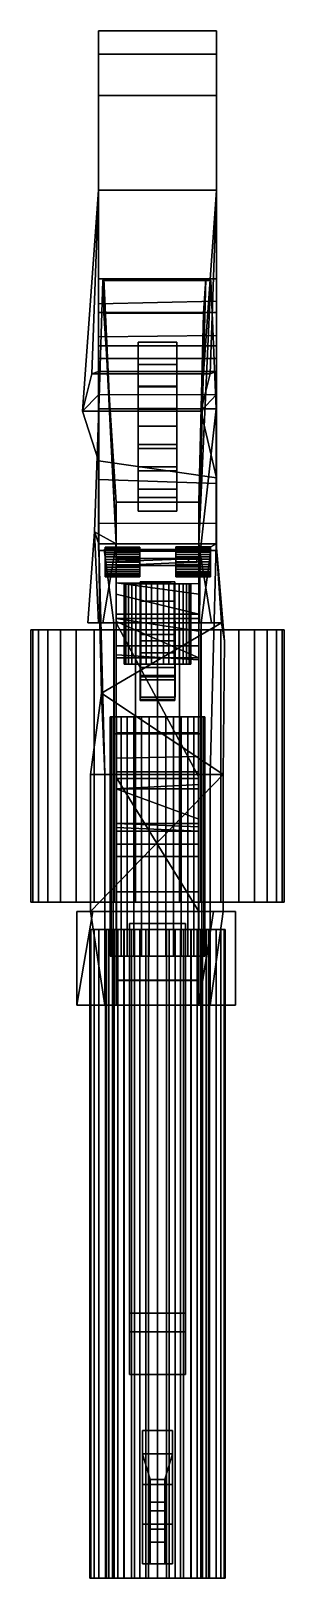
# Model space of a CAD drawing. Extents: x -0.16 to 0.16, y -0.97 to 0.98.
import ezdxf

# ---------------------------------------------------------------- set-up
doc = ezdxf.new("R2010")
doc.units = 0
for name, color, linetype in [('CARGADOR', 251, 'CONTINUOUS'), ('CUERPO_1', 251, 'CONTINUOUS'), ('GATILLO', 251, 'CONTINUOUS'), ('MANGO', 19, 'CONTINUOUS')]:
    doc.layers.add(name, color=color, linetype=linetype)

msp = doc.modelspace()

# ---------------------------------------------------------------- meshes
at = {"layer": 'CARGADOR'}
mesh = msp.add_polyface(dxfattribs=at)
corners = [(0, 0.2235, 0.3186), (0.1598, 0.2235, 0.3186), (0.1598, 0.2235, 0.3186), (0.1598, -0.1205, 0.3186), (0.1598, -0.1205, 0.3186), (0, -0.1205, 0.3186), (0, -0.1205, 0.3186), (0, 0.2235, 0.3186), (0, 0.2235, 0.3186), (0.1574, 0.2235, 0.3464), (0.1574, 0.2235, 0.3464), (0.1574, -0.1205, 0.3464), (0.1574, -0.1205, 0.3464), (0, -0.1205, 0.3186), (0, -0.1205, 0.3186), (0, 0.2235, 0.3186), (0, 0.2235, 0.3186), (0.1502, 0.2235, 0.3733), (0.1502, 0.2235, 0.3733), (0.1502, -0.1205, 0.3733), (0.1502, -0.1205, 0.3733), (0, -0.1205, 0.3186), (0, -0.1205, 0.3186), (0, 0.2235, 0.3186), (0, 0.2235, 0.3186), (0.1384, 0.2235, 0.3985), (0.1384, 0.2235, 0.3985), (0.1384, -0.1205, 0.3985), (0.1384, -0.1205, 0.3985), (0, -0.1205, 0.3186), (0, -0.1205, 0.3186), (0, 0.2235, 0.3186), (0, 0.2235, 0.3186), (0.1224, 0.2235, 0.4214), (0.1224, 0.2235, 0.4214), (0.1224, -0.1205, 0.4214), (0.1224, -0.1205, 0.4214), (0, -0.1205, 0.3186), (0, -0.1205, 0.3186), (0, 0.2235, 0.3186), (0, 0.2235, 0.3186), (0.1027, 0.2235, 0.4411), (0.1027, 0.2235, 0.4411), (0.1027, -0.1205, 0.4411), (0.1027, -0.1205, 0.4411), (0, -0.1205, 0.3186), (0, -0.1205, 0.3186), (0, 0.2235, 0.3186), (0, 0.2235, 0.3186), (0.0799, 0.2235, 0.457), (0.0799, 0.2235, 0.457), (0.0799, -0.1205, 0.457), (0.0799, -0.1205, 0.457), (0, -0.1205, 0.3186), (0, -0.1205, 0.3186), (0, 0.2235, 0.3186), (0, 0.2235, 0.3186), (0.0547, 0.2235, 0.4688), (0.0547, 0.2235, 0.4688), (0.0547, -0.1205, 0.4688), (0.0547, -0.1205, 0.4688), (0, -0.1205, 0.3186), (0, -0.1205, 0.3186), (0, 0.2235, 0.3186), (0, 0.2235, 0.3186), (0.0278, 0.2235, 0.476), (0.0278, 0.2235, 0.476), (0.0278, -0.1205, 0.476), (0.0278, -0.1205, 0.476), (0, -0.1205, 0.3186), (0, -0.1205, 0.3186), (0, 0.2235, 0.3186), (0, 0.2235, 0.3186), (0, 0.2235, 0.4785), (0, 0.2235, 0.4785), (0, -0.1205, 0.4785), (0, -0.1205, 0.4785), (0, -0.1205, 0.3186), (0, -0.1205, 0.3186), (0, 0.2235, 0.3186), (0, 0.2235, 0.3186), (-0.0278, 0.2235, 0.476), (-0.0278, 0.2235, 0.476), (-0.0278, -0.1205, 0.476), (-0.0278, -0.1205, 0.476), (0, -0.1205, 0.3186), (0, -0.1205, 0.3186), (0, 0.2235, 0.3186), (0, 0.2235, 0.3186), (-0.0547, 0.2235, 0.4688), (-0.0547, 0.2235, 0.4688), (-0.0547, -0.1205, 0.4688), (-0.0547, -0.1205, 0.4688), (0, -0.1205, 0.3186), (0, -0.1205, 0.3186), (0, 0.2235, 0.3186), (0, 0.2235, 0.3186), (-0.0799, 0.2235, 0.457), (-0.0799, 0.2235, 0.457), (-0.0799, -0.1205, 0.457), (-0.0799, -0.1205, 0.457), (0, -0.1205, 0.3186), (0, -0.1205, 0.3186), (0, 0.2235, 0.3186), (0, 0.2235, 0.3186), (-0.1027, 0.2235, 0.4411), (-0.1027, 0.2235, 0.4411), (-0.1027, -0.1205, 0.4411), (-0.1027, -0.1205, 0.4411), (0, -0.1205, 0.3186), (0, -0.1205, 0.3186), (0, 0.2235, 0.3186), (0, 0.2235, 0.3186), (-0.1224, 0.2235, 0.4214), (-0.1224, 0.2235, 0.4214), (-0.1224, -0.1205, 0.4214), (-0.1224, -0.1205, 0.4214), (0, -0.1205, 0.3186), (0, -0.1205, 0.3186), (0, 0.2235, 0.3186), (0, 0.2235, 0.3186), (-0.1384, 0.2235, 0.3985), (-0.1384, 0.2235, 0.3985), (-0.1384, -0.1205, 0.3985), (-0.1384, -0.1205, 0.3985), (0, -0.1205, 0.3186), (0, -0.1205, 0.3186), (0, 0.2235, 0.3186), (0, 0.2235, 0.3186), (-0.1502, 0.2235, 0.3733), (-0.1502, 0.2235, 0.3733), (-0.1502, -0.1205, 0.3733), (-0.1502, -0.1205, 0.3733), (0, -0.1205, 0.3186), (0, -0.1205, 0.3186), (0, 0.2235, 0.3186), (0, 0.2235, 0.3186), (-0.1574, 0.2235, 0.3464), (-0.1574, 0.2235, 0.3464), (-0.1574, -0.1205, 0.3464), (-0.1574, -0.1205, 0.3464), (0, -0.1205, 0.3186), (0, -0.1205, 0.3186), (0, 0.2235, 0.3186), (0, 0.2235, 0.3186), (-0.1598, 0.2235, 0.3186), (-0.1598, 0.2235, 0.3186), (-0.1598, -0.1205, 0.3186), (-0.1598, -0.1205, 0.3186), (0, -0.1205, 0.3186), (0, -0.1205, 0.3186), (0, 0.2235, 0.3186), (0, 0.2235, 0.3186), (-0.1574, 0.2235, 0.2909), (-0.1574, 0.2235, 0.2909), (-0.1574, -0.1205, 0.2909), (-0.1574, -0.1205, 0.2909), (0, -0.1205, 0.3186), (0, -0.1205, 0.3186), (0, 0.2235, 0.3186), (0, 0.2235, 0.3186), (-0.1502, 0.2235, 0.264), (-0.1502, 0.2235, 0.264), (-0.1502, -0.1205, 0.264), (-0.1502, -0.1205, 0.264), (0, -0.1205, 0.3186), (0, -0.1205, 0.3186), (0, 0.2235, 0.3186), (0, 0.2235, 0.3186), (-0.1384, 0.2235, 0.2387), (-0.1384, 0.2235, 0.2387), (-0.1384, -0.1205, 0.2387), (-0.1384, -0.1205, 0.2387), (0, -0.1205, 0.3186), (0, -0.1205, 0.3186), (0, 0.2235, 0.3186), (0, 0.2235, 0.3186), (-0.1224, 0.2235, 0.2159), (-0.1224, 0.2235, 0.2159), (-0.1224, -0.1205, 0.2159), (-0.1224, -0.1205, 0.2159), (0, -0.1205, 0.3186), (0, -0.1205, 0.3186), (0, 0.2235, 0.3186), (0, 0.2235, 0.3186), (-0.1027, 0.2235, 0.1962), (-0.1027, 0.2235, 0.1962), (-0.1027, -0.1205, 0.1962), (-0.1027, -0.1205, 0.1962), (0, -0.1205, 0.3186), (0, -0.1205, 0.3186), (0, 0.2235, 0.3186), (0, 0.2235, 0.3186), (-0.0799, 0.2235, 0.1802), (-0.0799, 0.2235, 0.1802), (-0.0799, -0.1205, 0.1802), (-0.0799, -0.1205, 0.1802), (0, -0.1205, 0.3186), (0, -0.1205, 0.3186), (0, 0.2235, 0.3186), (0, 0.2235, 0.3186), (-0.0547, 0.2235, 0.1685), (-0.0547, 0.2235, 0.1685), (-0.0547, -0.1205, 0.1685), (-0.0547, -0.1205, 0.1685), (0, -0.1205, 0.3186), (0, -0.1205, 0.3186), (0, 0.2235, 0.3186), (0, 0.2235, 0.3186), (-0.0278, 0.2235, 0.1612), (-0.0278, 0.2235, 0.1612), (-0.0278, -0.1205, 0.1612), (-0.0278, -0.1205, 0.1612), (0, -0.1205, 0.3186), (0, -0.1205, 0.3186), (0, 0.2235, 0.3186), (0, 0.2235, 0.3186), (0, 0.2235, 0.1588), (0, 0.2235, 0.1588), (0, -0.1205, 0.1588), (0, -0.1205, 0.1588), (0, -0.1205, 0.3186), (0, -0.1205, 0.3186), (0, 0.2235, 0.3186), (0, 0.2235, 0.3186), (0.0278, 0.2235, 0.1612), (0.0278, 0.2235, 0.1612), (0.0278, -0.1205, 0.1612), (0.0278, -0.1205, 0.1612), (0, -0.1205, 0.3186), (0, -0.1205, 0.3186), (0, 0.2235, 0.3186), (0, 0.2235, 0.3186), (0.0547, 0.2235, 0.1685), (0.0547, 0.2235, 0.1685), (0.0547, -0.1205, 0.1685), (0.0547, -0.1205, 0.1685), (0, -0.1205, 0.3186), (0, -0.1205, 0.3186), (0, 0.2235, 0.3186), (0, 0.2235, 0.3186), (0.0799, 0.2235, 0.1802), (0.0799, 0.2235, 0.1802), (0.0799, -0.1205, 0.1802), (0.0799, -0.1205, 0.1802), (0, -0.1205, 0.3186), (0, -0.1205, 0.3186), (0, 0.2235, 0.3186), (0, 0.2235, 0.3186), (0.1027, 0.2235, 0.1962), (0.1027, 0.2235, 0.1962), (0.1027, -0.1205, 0.1962), (0.1027, -0.1205, 0.1962), (0, -0.1205, 0.3186), (0, -0.1205, 0.3186), (0, 0.2235, 0.3186), (0, 0.2235, 0.3186), (0.1224, 0.2235, 0.2159), (0.1224, 0.2235, 0.2159), (0.1224, -0.1205, 0.2159), (0.1224, -0.1205, 0.2159), (0, -0.1205, 0.3186), (0, -0.1205, 0.3186), (0, 0.2235, 0.3186), (0, 0.2235, 0.3186), (0.1384, 0.2235, 0.2387), (0.1384, 0.2235, 0.2387), (0.1384, -0.1205, 0.2387), (0.1384, -0.1205, 0.2387), (0, -0.1205, 0.3186), (0, -0.1205, 0.3186), (0, 0.2235, 0.3186), (0, 0.2235, 0.3186), (0.1502, 0.2235, 0.264), (0.1502, 0.2235, 0.264), (0.1502, -0.1205, 0.264), (0.1502, -0.1205, 0.264), (0, -0.1205, 0.3186), (0, -0.1205, 0.3186), (0, 0.2235, 0.3186), (0, 0.2235, 0.3186), (0.1574, 0.2235, 0.2909), (0.1574, 0.2235, 0.2909), (0.1574, -0.1205, 0.2909), (0.1574, -0.1205, 0.2909), (0, -0.1205, 0.3186), (0, -0.1205, 0.3186), (0, 0.2235, 0.3186)]
mesh.append_faces([[corners[k] for k in face] for face in [(0, 1, 9, 8), (2, 3, 11, 10), (4, 5, 13, 12), (6, 7, 15, 14), (8, 9, 17, 16), (10, 11, 19, 18), (12, 13, 21, 20), (14, 15, 23, 22), (16, 17, 25, 24), (18, 19, 27, 26), (20, 21, 29, 28), (22, 23, 31, 30), (24, 25, 33, 32), (26, 27, 35, 34), (28, 29, 37, 36), (30, 31, 39, 38), (32, 33, 41, 40), (34, 35, 43, 42), (36, 37, 45, 44), (38, 39, 47, 46), (40, 41, 49, 48), (42, 43, 51, 50), (44, 45, 53, 52), (46, 47, 55, 54), (48, 49, 57, 56), (50, 51, 59, 58), (52, 53, 61, 60), (54, 55, 63, 62), (56, 57, 65, 64), (58, 59, 67, 66), (60, 61, 69, 68), (62, 63, 71, 70), (64, 65, 73, 72), (66, 67, 75, 74), (68, 69, 77, 76), (70, 71, 79, 78), (72, 73, 81, 80), (74, 75, 83, 82), (76, 77, 85, 84), (78, 79, 87, 86), (80, 81, 89, 88), (82, 83, 91, 90), (84, 85, 93, 92), (86, 87, 95, 94), (88, 89, 97, 96), (90, 91, 99, 98), (92, 93, 101, 100), (94, 95, 103, 102), (96, 97, 105, 104), (98, 99, 107, 106), (100, 101, 109, 108), (102, 103, 111, 110), (104, 105, 113, 112), (106, 107, 115, 114), (108, 109, 117, 116), (110, 111, 119, 118), (112, 113, 121, 120), (114, 115, 123, 122), (116, 117, 125, 124), (118, 119, 127, 126), (120, 121, 129, 128), (122, 123, 131, 130), (124, 125, 133, 132), (126, 127, 135, 134), (128, 129, 137, 136), (130, 131, 139, 138), (132, 133, 141, 140), (134, 135, 143, 142), (136, 137, 145, 144), (138, 139, 147, 146), (140, 141, 149, 148), (142, 143, 151, 150), (144, 145, 153, 152), (146, 147, 155, 154), (148, 149, 157, 156), (150, 151, 159, 158), (152, 153, 161, 160), (154, 155, 163, 162), (156, 157, 165, 164), (158, 159, 167, 166), (160, 161, 169, 168), (162, 163, 171, 170), (164, 165, 173, 172), (166, 167, 175, 174), (168, 169, 177, 176), (170, 171, 179, 178), (172, 173, 181, 180), (174, 175, 183, 182), (176, 177, 185, 184), (178, 179, 187, 186), (180, 181, 189, 188), (182, 183, 191, 190), (184, 185, 193, 192), (186, 187, 195, 194), (188, 189, 197, 196), (190, 191, 199, 198), (192, 193, 201, 200), (194, 195, 203, 202), (196, 197, 205, 204), (198, 199, 207, 206), (200, 201, 209, 208), (202, 203, 211, 210), (204, 205, 213, 212), (206, 207, 215, 214), (208, 209, 217, 216), (210, 211, 219, 218), (212, 213, 221, 220), (214, 215, 223, 222), (216, 217, 225, 224), (218, 219, 227, 226), (220, 221, 229, 228), (222, 223, 231, 230), (224, 225, 233, 232), (226, 227, 235, 234), (228, 229, 237, 236), (230, 231, 239, 238), (232, 233, 241, 240), (234, 235, 243, 242), (236, 237, 245, 244), (238, 239, 247, 246), (240, 241, 249, 248), (242, 243, 251, 250), (244, 245, 253, 252), (246, 247, 255, 254), (248, 249, 257, 256), (250, 251, 259, 258), (252, 253, 261, 260), (254, 255, 263, 262), (256, 257, 265, 264), (258, 259, 267, 266), (260, 261, 269, 268), (262, 263, 271, 270), (264, 265, 273, 272), (266, 267, 275, 274), (268, 269, 277, 276), (270, 271, 279, 278), (272, 273, 281, 280), (274, 275, 283, 282), (276, 277, 285, 284), (278, 279, 287, 286), (280, 281, 1, 0), (282, 283, 3, 2), (284, 285, 5, 4), (286, 287, 7, 6)]])
at = {"layer": 'CUERPO_1'}
mesh = msp.add_polyface(dxfattribs=at)
corners = [(0.052, 0.3847, 0.011), (0.052, 0.3319, 0.1609), (0.0612, 0.6665, 0.1609), (0.058, 0.6234, 0.0447), (0.052, 0.3319, 0.2772), (0.0673, 0.6647, 0.2443), (0.0538, 0.3207, 0.421), (0.074, 0.5025, 0.3293), (0.074, 0.3319, 0.4967), (0.074, 0.408, 0.4216), (-0.0679, 0.6665, 0.1609), (-0.0679, 0.6234, 0.0447), (-0.0692, 0.6647, 0.2443), (-0.074, 0.5025, 0.3293), (-0.074, 0.4133, 0.4216), (-0.052, 0.3319, 0.1609), (-0.052, 0.3847, 0.011), (-0.052, 0.3319, 0.2772), (-0.0795, 0.3472, 0.3867), (-0.074, 0.3319, 0.4967), (-0.052, 0.3228, -0.1516), (0.052, 0.3228, -0.1516), (-0.052, 0.3095, -0.0836), (-0.052, 0.3132, -0.1287), (0.052, 0.3046, -0.0226), (0.052, 0.2814, 0.0039), (0.052, 0.3093, -0.0803), (0.052, 0.3132, -0.1287), (-0.0661, 0.3266, 0.5094), (-0.0224, 0.3266, 0.5094), (-0.0224, 0.3274, 0.5125), (-0.0661, 0.3274, 0.5125), (-0.0224, 0.3277, 0.5158), (-0.0661, 0.3277, 0.5158), (-0.0224, 0.3274, 0.5191), (-0.0661, 0.3274, 0.5191), (-0.0224, 0.3266, 0.5222), (-0.0661, 0.3266, 0.5222), (-0.0224, 0.3252, 0.5252), (-0.0661, 0.3252, 0.5252), (0.0232, 0.3255, 0.5064), (0.0669, 0.3255, 0.5064), (0.0669, 0.3269, 0.5094), (0.0232, 0.3269, 0.5094), (0.0669, 0.3277, 0.5125), (0.0232, 0.3277, 0.5125), (0.0669, 0.328, 0.5158), (0.0232, 0.328, 0.5158), (0.0669, 0.3277, 0.5191), (0.0232, 0.3277, 0.5191), (0.0669, 0.3269, 0.5222), (0.0232, 0.3269, 0.5222), (0.0669, 0.3255, 0.5252), (0.0232, 0.3255, 0.5252), (-0.0244, 0.373, 0.4409), (-0.0244, 0.3906, 0.4507), (0.0244, 0.3906, 0.4507), (0.0244, 0.373, 0.4409), (0.0244, 0.424, 0.4382), (0.0244, 0.4011, 0.4141), (0.0244, 0.4522, 0.4114), (0.0244, 0.4293, 0.3874), (0.0244, 0.4804, 0.3846), (0.0244, 0.4575, 0.3606), (-0.0244, 0.4804, 0.3846), (-0.0244, 0.4575, 0.3606), (-0.0244, 0.4522, 0.4114), (-0.0244, 0.4293, 0.3874), (-0.0244, 0.424, 0.4382), (-0.0244, 0.4011, 0.4141), (-0.0244, 0.5583, 0.4401), (-0.0244, 0.5865, 0.4133), (0.0244, 0.5865, 0.4133), (0.0244, 0.5583, 0.4401), (-0.0244, 0.5022, 0.4311), (0.0244, 0.5022, 0.4311), (0.0244, 0.5304, 0.4044), (-0.0244, 0.5304, 0.4044), (-0.0244, 0.503, 0.432), (0.0244, 0.503, 0.432), (0.0244, 0.5312, 0.4052), (-0.0244, 0.5312, 0.4052)]
mesh.append_faces([[corners[k] for k in face] for face in [(0, 1, 2, 3), (1, 4, 5, 2), (4, 6, 7, 5), (6, 8, 9, 7), (3, 2, 10, 11), (2, 5, 12, 10), (5, 7, 13, 12), (7, 9, 14, 13), (11, 10, 15, 16), (10, 12, 17, 15), (12, 13, 18, 17), (13, 14, 19, 18), (19, 14, 9, 8), (11, 16, 0, 3), (16, 20, 21, 0), (16, 22, 23, 20), (24, 25, 0, 0), (24, 0, 26, 26), (27, 26, 0, 21), (28, 29, 30, 31), (31, 30, 32, 33), (33, 32, 34, 35), (35, 34, 36, 37), (37, 36, 38, 39), (40, 41, 42, 43), (43, 42, 44, 45), (45, 44, 46, 47), (47, 46, 48, 49), (49, 48, 50, 51), (51, 50, 52, 53), (54, 55, 56, 57), (57, 56, 58, 59), (59, 58, 60, 61), (61, 60, 62, 63), (63, 62, 64, 65), (65, 64, 66, 67), (67, 66, 68, 69), (69, 68, 55, 54), (55, 68, 58, 56), (68, 66, 60, 58), (70, 71, 72, 73), (65, 67, 61, 63), (67, 69, 59, 61), (69, 54, 57, 59), (66, 74, 75, 60), (60, 75, 76, 62), (62, 76, 77, 64), (64, 77, 74, 66), (74, 78, 79, 75), (75, 79, 80, 76), (76, 80, 81, 77), (77, 81, 78, 74), (78, 70, 73, 79), (79, 73, 72, 80), (80, 72, 71, 81), (81, 71, 70, 78)]])
mesh = msp.add_polyface(dxfattribs=at)
corners = [(-0.052, 0.3847, 0.011), (-0.052, 0.2828, 0.0024), (-0.052, 0.3046, -0.0226), (-0.052, 0.3095, -0.0836), (-0.0661, 0.3183, 0.4995), (-0.0224, 0.3183, 0.4995), (-0.0224, 0.321, 0.5014), (-0.0661, 0.321, 0.5014), (-0.0661, 0.3089, 0.5158), (-0.0661, 0.321, 0.5014), (-0.0661, 0.3233, 0.5037), (-0.0224, 0.3233, 0.5037), (-0.0661, 0.3233, 0.5037), (-0.0224, 0.321, 0.5014), (-0.0224, 0.3089, 0.5158), (-0.0224, 0.3233, 0.5037), (-0.0661, 0.3252, 0.5064), (-0.0224, 0.3252, 0.5064), (-0.0661, 0.3252, 0.5064), (-0.0224, 0.3252, 0.5064), (-0.0661, 0.3266, 0.5094), (-0.0224, 0.3266, 0.5094), (-0.0661, 0.3266, 0.5094), (-0.0224, 0.3266, 0.5094), (-0.0661, 0.3274, 0.5125), (-0.0224, 0.3274, 0.5125), (-0.0661, 0.3277, 0.5158), (-0.0224, 0.3277, 0.5158), (-0.0661, 0.3274, 0.5191), (-0.0224, 0.3274, 0.5191), (-0.0661, 0.3266, 0.5222), (-0.0224, 0.3266, 0.5222), (-0.0661, 0.3252, 0.5252), (-0.0224, 0.3252, 0.5252), (-0.0661, 0.3233, 0.5279), (-0.0661, 0.3252, 0.5252), (-0.0224, 0.3252, 0.5252), (-0.0224, 0.3233, 0.5279), (-0.0661, 0.3233, 0.5279), (-0.0224, 0.3233, 0.5279), (-0.0661, 0.321, 0.5302), (-0.0224, 0.321, 0.5302), (-0.0661, 0.321, 0.5302), (-0.0224, 0.321, 0.5302), (-0.0224, 0.3183, 0.5321), (-0.0661, 0.3183, 0.5321), (0.0675, 0.3246, 0.4897), (0.0675, 0.3246, 0.5122), (-0.0675, 0.3246, 0.5122), (-0.0675, 0.3246, 0.4897), (0.0232, 0.3186, 0.4995), (0.0669, 0.3186, 0.4995), (0.0669, 0.3213, 0.5014), (0.0232, 0.3213, 0.5014), (0.0232, 0.3092, 0.5158), (0.0232, 0.3213, 0.5014), (0.0232, 0.3236, 0.5037), (0.0669, 0.3236, 0.5037), (0.0232, 0.3236, 0.5037), (0.0669, 0.3213, 0.5014), (0.0669, 0.3092, 0.5158), (0.0669, 0.3236, 0.5037), (0.0232, 0.3255, 0.5064), (0.0669, 0.3255, 0.5064), (0.0232, 0.3255, 0.5064), (0.0669, 0.3255, 0.5064), (0.0232, 0.3269, 0.5094), (0.0669, 0.3269, 0.5094), (0.0232, 0.3277, 0.5125), (0.0669, 0.3277, 0.5125), (0.0232, 0.328, 0.5158), (0.0669, 0.328, 0.5158), (0.0232, 0.3277, 0.5191), (0.0669, 0.3277, 0.5191), (0.0232, 0.3269, 0.5222), (0.0669, 0.3269, 0.5222), (0.0232, 0.3255, 0.5252), (0.0669, 0.3255, 0.5252), (0.0232, 0.3236, 0.5279), (0.0232, 0.3255, 0.5252), (0.0669, 0.3255, 0.5252), (0.0669, 0.3236, 0.5279), (0.0232, 0.3236, 0.5279), (0.0669, 0.3236, 0.5279), (0.0232, 0.3213, 0.5302), (0.0669, 0.3213, 0.5302), (0.0232, 0.3213, 0.5302), (0.0669, 0.3213, 0.5302), (0.0669, 0.3186, 0.5321), (0.0232, 0.3186, 0.5321)]
mesh.append_faces([[corners[k] for k in face] for face in [(0, 1, 2, 2), (3, 0, 2, 2), (4, 5, 6, 7), (8, 9, 10, 10), (7, 6, 11, 12), (13, 14, 15, 15), (8, 10, 16, 16), (12, 11, 17, 18), (15, 14, 19, 19), (8, 16, 20, 20), (18, 17, 21, 22), (19, 14, 23, 23), (8, 20, 24, 24), (23, 14, 25, 25), (8, 24, 26, 26), (25, 14, 27, 27), (8, 26, 28, 28), (27, 14, 29, 29), (8, 28, 30, 30), (29, 14, 31, 31), (8, 30, 32, 32), (31, 14, 33, 33), (8, 32, 34, 34), (35, 36, 37, 38), (33, 14, 39, 39), (8, 34, 40, 40), (38, 37, 41, 42), (39, 14, 43, 43), (42, 41, 44, 45), (46, 47, 48, 49), (50, 51, 52, 53), (54, 55, 56, 56), (53, 52, 57, 58), (59, 60, 61, 61), (54, 56, 62, 62), (58, 57, 63, 64), (61, 60, 65, 65), (54, 62, 66, 66), (65, 60, 67, 67), (54, 66, 68, 68), (67, 60, 69, 69), (54, 68, 70, 70), (69, 60, 71, 71), (54, 70, 72, 72), (71, 60, 73, 73), (54, 72, 74, 74), (73, 60, 75, 75), (54, 74, 76, 76), (75, 60, 77, 77), (54, 76, 78, 78), (79, 80, 81, 82), (77, 60, 83, 83), (54, 78, 84, 84), (82, 81, 85, 86), (83, 60, 87, 87), (86, 85, 88, 89)]])
mesh = msp.add_polyface(dxfattribs=at)
corners = [(-0.052, 0.2683, 0.0189), (-0.052, 0.3847, 0.011), (-0.052, 0.3319, 0.1609), (-0.052, 0.2429, 0.0482), (-0.052, 0.2828, 0.0024), (0.052, 0.3132, -0.1287), (-0.052, 0.3132, -0.1287), (-0.052, 0.3095, -0.0836), (-0.0497, 0.3087, 0.521), (-0.0497, 0.3087, 0.5525), (-0.0393, 0.3087, 0.5525), (-0.0393, 0.3087, 0.521), (-0.0393, 0.3137, 0.5525), (-0.0393, 0.3137, 0.521), (-0.0497, 0.3137, 0.5525), (-0.0497, 0.3137, 0.521), (-0.0661, 0.3089, 0.5158), (-0.0661, 0.3089, 0.497), (-0.0661, 0.3122, 0.4973), (-0.0661, 0.3089, 0.497), (-0.0224, 0.3089, 0.497), (-0.0224, 0.3122, 0.4973), (-0.0661, 0.3122, 0.4973), (-0.0224, 0.3089, 0.497), (-0.0224, 0.3089, 0.5158), (-0.0224, 0.3122, 0.4973), (-0.0661, 0.3153, 0.4981), (-0.0224, 0.3153, 0.4981), (-0.0661, 0.3153, 0.4981), (-0.0224, 0.3153, 0.4981), (-0.0661, 0.3183, 0.4995), (-0.0224, 0.3183, 0.4995), (-0.0661, 0.3183, 0.4995), (-0.0224, 0.3183, 0.4995), (-0.0661, 0.321, 0.5014), (-0.0224, 0.321, 0.5014), (-0.0661, 0.321, 0.5302), (-0.0661, 0.3183, 0.5321), (-0.0224, 0.321, 0.5302), (-0.0224, 0.3183, 0.5321), (-0.0661, 0.3153, 0.5334), (-0.0661, 0.3183, 0.5321), (-0.0224, 0.3183, 0.5321), (-0.0224, 0.3153, 0.5334), (-0.0661, 0.3153, 0.5334), (-0.0224, 0.3153, 0.5334), (-0.0661, 0.3122, 0.5343), (-0.0224, 0.3122, 0.5343), (-0.0661, 0.3122, 0.5343), (-0.0224, 0.3122, 0.5343), (-0.0661, 0.3089, 0.5346), (-0.0224, 0.3089, 0.5346), (-0.0661, 0.3089, 0.5346), (-0.0224, 0.3089, 0.5346), (-0.0661, 0.3056, 0.5343), (-0.0224, 0.3056, 0.5343), (-0.0661, 0.3056, 0.5343), (-0.0224, 0.3056, 0.5343), (-0.0661, 0.3025, 0.5334), (-0.0224, 0.3025, 0.5334), (-0.0661, 0.3025, 0.5334), (-0.0224, 0.3025, 0.5334), (-0.0661, 0.2995, 0.5321), (-0.0224, 0.2995, 0.5321), (-0.0661, 0.2995, 0.5321), (-0.0224, 0.2995, 0.5321), (-0.0661, 0.2968, 0.5302), (-0.0224, 0.2968, 0.5302), (-0.0661, 0.2945, 0.5037), (-0.0661, 0.2968, 0.5014), (-0.0224, 0.2945, 0.5037), (-0.0224, 0.2968, 0.5014), (-0.0661, 0.2995, 0.4995), (-0.0224, 0.2995, 0.4995), (-0.0661, 0.3025, 0.4981), (-0.0661, 0.2995, 0.4995), (-0.0224, 0.2995, 0.4995), (-0.0224, 0.3025, 0.4981), (-0.0661, 0.3025, 0.4981), (-0.0224, 0.3025, 0.4981), (-0.0661, 0.3056, 0.4973), (-0.0224, 0.3056, 0.4973), (-0.0661, 0.3056, 0.4973), (-0.0224, 0.3056, 0.4973)]
mesh.append_faces([[corners[k] for k in face] for face in [(0, 1, 2, 3), (4, 1, 0, 0), (5, 6, 7, 7), (8, 9, 10, 11), (11, 10, 12, 13), (13, 12, 14, 15), (15, 14, 9, 8), (9, 14, 12, 10), (15, 8, 11, 13), (16, 17, 18, 18), (19, 20, 21, 22), (23, 24, 25, 25), (16, 18, 26, 26), (22, 21, 27, 28), (25, 24, 29, 29), (16, 26, 30, 30), (28, 27, 31, 32), (29, 24, 33, 33), (16, 30, 34, 34), (33, 24, 35, 35), (16, 36, 37, 37), (38, 24, 39, 39), (16, 37, 40, 40), (41, 42, 43, 44), (39, 24, 45, 45), (16, 40, 46, 46), (44, 43, 47, 48), (45, 24, 49, 49), (16, 46, 50, 50), (48, 47, 51, 52), (49, 24, 53, 53), (16, 50, 54, 54), (52, 51, 55, 56), (53, 24, 57, 57), (16, 54, 58, 58), (56, 55, 59, 60), (57, 24, 61, 61), (16, 58, 62, 62), (60, 59, 63, 64), (61, 24, 65, 65), (16, 62, 66, 66), (65, 24, 67, 67), (16, 68, 69, 69), (70, 24, 71, 71), (16, 69, 72, 72), (71, 24, 73, 73), (16, 72, 74, 74), (75, 76, 77, 78), (73, 24, 79, 79), (16, 74, 80, 80), (78, 77, 81, 82), (79, 24, 83, 83), (16, 80, 17, 17), (82, 81, 20, 19), (83, 24, 23, 23)]])
mesh = msp.add_polyface(dxfattribs=at)
corners = [(0.052, 0.3319, 0.1609), (0.052, 0.3847, 0.011), (0.052, 0.2683, 0.0189), (0.052, 0.2429, 0.0482), (0.052, 0.2814, 0.0039), (0.052, 0.3046, -0.0226), (0.052, 0.3093, -0.0803), (-0.052, 0.3046, -0.0226), (0.052, 0.3132, -0.1287), (-0.052, 0.3095, -0.0836), (0.0392, 0.3087, 0.521), (0.0392, 0.3087, 0.5525), (0.0496, 0.3087, 0.5525), (0.0496, 0.3087, 0.521), (0.0496, 0.3137, 0.5525), (0.0496, 0.3137, 0.521), (0.0392, 0.3137, 0.5525), (0.0392, 0.3137, 0.521), (0.0232, 0.3092, 0.5158), (0.0232, 0.3092, 0.497), (0.0232, 0.3125, 0.4973), (0.0232, 0.3092, 0.497), (0.0669, 0.3092, 0.497), (0.0669, 0.3125, 0.4973), (0.0232, 0.3125, 0.4973), (0.0669, 0.3092, 0.497), (0.0669, 0.3092, 0.5158), (0.0669, 0.3125, 0.4973), (0.0232, 0.3157, 0.4981), (0.0669, 0.3157, 0.4981), (0.0232, 0.3157, 0.4981), (0.0669, 0.3157, 0.4981), (0.0232, 0.3186, 0.4995), (0.0669, 0.3186, 0.4995), (0.0232, 0.3186, 0.4995), (0.0669, 0.3186, 0.4995), (0.0232, 0.3213, 0.5014), (0.0669, 0.3213, 0.5014), (0.0232, 0.3213, 0.5302), (0.0232, 0.3186, 0.5321), (0.0669, 0.3213, 0.5302), (0.0669, 0.3186, 0.5321), (0.0232, 0.3157, 0.5334), (0.0232, 0.3186, 0.5321), (0.0669, 0.3186, 0.5321), (0.0669, 0.3157, 0.5334), (0.0232, 0.3157, 0.5334), (0.0669, 0.3157, 0.5334), (0.0232, 0.3125, 0.5343), (0.0669, 0.3125, 0.5343), (0.0232, 0.3125, 0.5343), (0.0669, 0.3125, 0.5343), (0.0232, 0.3092, 0.5346), (0.0669, 0.3092, 0.5346), (0.0232, 0.3092, 0.5346), (0.0669, 0.3092, 0.5346), (0.0232, 0.306, 0.5343), (0.0669, 0.306, 0.5343), (0.0232, 0.306, 0.5343), (0.0669, 0.306, 0.5343), (0.0232, 0.3028, 0.5334), (0.0669, 0.3028, 0.5334), (0.0232, 0.3028, 0.5334), (0.0669, 0.3028, 0.5334), (0.0232, 0.2998, 0.5321), (0.0669, 0.2998, 0.5321), (0.0232, 0.2998, 0.5321), (0.0669, 0.2998, 0.5321), (0.0232, 0.2971, 0.5302), (0.0669, 0.2971, 0.5302), (0.0232, 0.2948, 0.5037), (0.0232, 0.2971, 0.5014), (0.0669, 0.2948, 0.5037), (0.0669, 0.2971, 0.5014), (0.0232, 0.2998, 0.4995), (0.0669, 0.2998, 0.4995), (0.0232, 0.3028, 0.4981), (0.0232, 0.2998, 0.4995), (0.0669, 0.2998, 0.4995), (0.0669, 0.3028, 0.4981), (0.0232, 0.3028, 0.4981), (0.0669, 0.3028, 0.4981), (0.0232, 0.306, 0.4973), (0.0669, 0.306, 0.4973), (0.0232, 0.306, 0.4973), (0.0669, 0.306, 0.4973)]
mesh.append_faces([[corners[k] for k in face] for face in [(0, 1, 2, 3), (2, 1, 4, 4), (5, 6, 7, 7), (8, 9, 7, 6), (10, 11, 12, 13), (13, 12, 14, 15), (15, 14, 16, 17), (17, 16, 11, 10), (11, 16, 14, 12), (17, 10, 13, 15), (18, 19, 20, 20), (21, 22, 23, 24), (25, 26, 27, 27), (18, 20, 28, 28), (24, 23, 29, 30), (27, 26, 31, 31), (18, 28, 32, 32), (30, 29, 33, 34), (31, 26, 35, 35), (18, 32, 36, 36), (35, 26, 37, 37), (18, 38, 39, 39), (40, 26, 41, 41), (18, 39, 42, 42), (43, 44, 45, 46), (41, 26, 47, 47), (18, 42, 48, 48), (46, 45, 49, 50), (47, 26, 51, 51), (18, 48, 52, 52), (50, 49, 53, 54), (51, 26, 55, 55), (18, 52, 56, 56), (54, 53, 57, 58), (55, 26, 59, 59), (18, 56, 60, 60), (58, 57, 61, 62), (59, 26, 63, 63), (18, 60, 64, 64), (62, 61, 65, 66), (63, 26, 67, 67), (18, 64, 68, 68), (67, 26, 69, 69), (18, 70, 71, 71), (72, 26, 73, 73), (18, 71, 74, 74), (73, 26, 75, 75), (18, 74, 76, 76), (77, 78, 79, 80), (75, 26, 81, 81), (18, 76, 82, 82), (80, 79, 83, 84), (81, 26, 85, 85), (18, 82, 19, 19), (84, 83, 22, 21), (85, 26, 25, 25)]])
mesh = msp.add_polyface(dxfattribs=at)
corners = [(-0.052, 0.3319, 0.1609), (-0.052, 0.2323, 0.1609), (-0.052, 0.2323, 0.1586), (-0.052, 0.2031, 0.0589), (-0.052, 0.2429, 0.0482), (-0.052, 0.0931, 0.0589), (-0.052, 0.2323, 0.2772), (-0.052, 0.3319, 0.2772), (-0.069, 0.2323, 0.3294), (-0.0664, 0.0405, 0.5097), (-0.0708, 0.1433, 0.4685), (-0.0729, 0.2323, 0.4685), (-0.074, 0.3319, 0.4967), (-0.0879, 0.2323, 0.4028), (-0.0795, 0.3472, 0.3867), (-0.0746, 0.2323, 0.4328), (0.074, 0.3319, 0.4967), (0.0664, 0.0405, 0.5097), (-0.052, 0.2378, -0.1767), (-0.052, 0.2337, -0.1792), (-0.052, 0.1917, -0.2319), (-0.052, 0.3228, -0.1516), (-0.052, 0.1881, -0.2063), (0.052, 0.1855, -0.23), (0.052, 0.3228, -0.1516), (-0.052, 0.3132, -0.1287), (0.052, 0.3132, -0.1287), (0.052, 0.2378, -0.1767), (-0.052, 0.2378, -0.1767), (0.052, 0.2429, 0.0482), (0.052, 0.2683, 0.0189), (-0.052, 0.2828, 0.0024), (-0.052, 0.2683, 0.0189), (-0.052, 0.2429, 0.0482), (-0.052, 0.2031, 0.0589), (0.052, 0.2031, 0.0589), (0.052, 0.2215, -0.1864), (-0.052, 0.1881, -0.2063), (-0.052, 0.2337, -0.1792), (0.052, 0.1881, -0.2063), (-0.052, 0.2323, 0.1586), (-0.052, 0.2323, 0.1609), (0.052, 0.2323, 0.1586), (-0.0729, 0.2323, 0.4685), (0.0809, 0.2323, 0.4685), (-0.0746, 0.2323, 0.4328), (-0.0879, 0.2323, 0.4028), (-0.069, 0.2323, 0.3294), (0.052, 0.2323, 0.1609), (-0.052, 0.2323, 0.2772), (0.052, 0.0374, 0.1586), (-0.0675, 0.3246, 0.4897), (-0.0675, 0.3246, 0.5122), (-0.0552, 0.2322, 0.5122), (-0.0552, 0.2322, 0.4897), (0, 0.18, 0.3186), (0, 0.2813, 0.3186), (0, 0.2813, 0.3186), (0, 0.18, 0.3186), (0, 0.2813, 0.3186), (0, 0.18, 0.3186), (0, 0.2813, 0.3186), (0, 0.18, 0.3186), (0, 0.2813, 0.3186), (0, 0.18, 0.3186), (0, 0.2813, 0.3186), (0, 0.18, 0.3186), (0, 0.2813, 0.3186), (0, 0.18, 0.3186), (0, 0.2813, 0.3186), (0, 0.18, 0.3186), (0, 0.2813, 0.3186), (0, 0.18, 0.3186), (0, 0.2813, 0.3186), (0, 0.18, 0.3186), (0, 0.2813, 0.361), (0, 0.18, 0.361), (-0.0074, 0.18, 0.3603), (-0.0074, 0.2813, 0.3603), (0, 0.2813, 0.3186), (0, 0.18, 0.3186), (-0.0145, 0.18, 0.3584), (-0.0145, 0.2813, 0.3584), (0, 0.2813, 0.3186), (0, 0.18, 0.3186), (-0.0212, 0.18, 0.3553), (-0.0212, 0.2813, 0.3553), (0, 0.2813, 0.3186), (0, 0.18, 0.3186), (-0.0272, 0.18, 0.3511), (-0.0272, 0.2813, 0.3511), (0, 0.2813, 0.3186), (0, 0.18, 0.3186), (-0.0324, 0.18, 0.3458), (-0.0324, 0.2813, 0.3458), (0, 0.2813, 0.3186), (0, 0.18, 0.3186), (-0.0367, 0.18, 0.3398), (-0.0367, 0.2813, 0.3398), (-0.0398, 0.18, 0.3331), (-0.0398, 0.2813, 0.3331), (-0.0417, 0.18, 0.326), (-0.0417, 0.2813, 0.326), (-0.0423, 0.18, 0.3186), (-0.0423, 0.2813, 0.3186), (-0.0417, 0.18, 0.3113), (-0.0417, 0.2813, 0.3113), (-0.0398, 0.18, 0.3042), (-0.0398, 0.2813, 0.3042), (-0.0367, 0.18, 0.2975), (-0.0367, 0.2813, 0.2975), (-0.0324, 0.18, 0.2914), (-0.0324, 0.2813, 0.2914), (-0.0272, 0.18, 0.2862), (-0.0272, 0.2813, 0.2862), (-0.0212, 0.18, 0.282), (-0.0212, 0.2813, 0.282), (-0.0145, 0.18, 0.2789), (-0.0145, 0.2813, 0.2789), (-0.0074, 0.18, 0.277), (-0.0074, 0.2813, 0.277), (0, 0.18, 0.2763), (0, 0.2813, 0.2763)]
mesh.append_faces([[corners[k] for k in face] for face in [(0, 1, 2, 2), (3, 4, 0, 0), (0, 2, 5, 3), (6, 7, 8, 8), (9, 10, 11, 12), (13, 14, 15, 15), (9, 12, 16, 17), (18, 19, 20, 21), (20, 19, 22, 22), (23, 24, 21, 20), (25, 26, 27, 28), (29, 30, 31, 32), (32, 33, 29, 29), (29, 33, 34, 35), (27, 36, 28, 28), (37, 38, 39, 39), (28, 36, 39, 38), (40, 41, 42, 42), (43, 44, 45, 45), (46, 45, 44, 47), (48, 42, 41, 49), (42, 50, 40, 40), (51, 52, 53, 54), (55, 56, 57, 58), (58, 57, 59, 60), (60, 59, 61, 62), (62, 61, 63, 64), (64, 63, 65, 66), (66, 65, 67, 68), (68, 67, 69, 70), (70, 69, 71, 72), (72, 71, 73, 74), (75, 76, 77, 78), (74, 73, 79, 80), (78, 77, 81, 82), (80, 79, 83, 84), (82, 81, 85, 86), (84, 83, 87, 88), (86, 85, 89, 90), (88, 87, 91, 92), (90, 89, 93, 94), (92, 91, 95, 96), (94, 93, 97, 98), (98, 97, 99, 100), (100, 99, 101, 102), (102, 101, 103, 104), (104, 103, 105, 106), (106, 105, 107, 108), (108, 107, 109, 110), (110, 109, 111, 112), (112, 111, 113, 114), (114, 113, 115, 116), (116, 115, 117, 118), (118, 117, 119, 120), (120, 119, 121, 122)]])
mesh = msp.add_polyface(dxfattribs=at)
corners = [(-0.052, 0.2323, 0.1609), (-0.052, 0.3319, 0.1609), (-0.052, 0.3319, 0.2772), (-0.052, 0.2323, 0.2772), (-0.0795, 0.3472, 0.3867), (-0.0879, 0.2323, 0.4028), (-0.069, 0.2323, 0.3294), (-0.0729, 0.2323, 0.4685), (-0.0746, 0.2323, 0.4328), (-0.074, 0.3319, 0.4967), (-0.052, 0.2378, -0.1767), (-0.052, 0.3228, -0.1516), (-0.052, 0.3132, -0.1287), (0.052, 0.2814, 0.0039), (0.052, 0.3046, -0.0226), (-0.052, 0.3046, -0.0226), (-0.052, 0.2828, 0.0024), (0.052, 0.2683, 0.0189), (-0.0661, 0.2995, 0.5321), (-0.0224, 0.2995, 0.5321), (-0.0224, 0.2968, 0.5302), (-0.0661, 0.2968, 0.5302), (-0.0661, 0.3089, 0.5158), (-0.0661, 0.2968, 0.5302), (-0.0661, 0.2945, 0.5279), (-0.0224, 0.2945, 0.5279), (-0.0661, 0.2945, 0.5279), (-0.0224, 0.2968, 0.5302), (-0.0224, 0.3089, 0.5158), (-0.0224, 0.2945, 0.5279), (-0.0661, 0.2926, 0.5252), (-0.0224, 0.2926, 0.5252), (-0.0661, 0.2926, 0.5252), (-0.0224, 0.2926, 0.5252), (-0.0661, 0.2912, 0.5222), (-0.0224, 0.2912, 0.5222), (-0.0661, 0.2912, 0.5222), (-0.0224, 0.2912, 0.5222), (-0.0661, 0.2904, 0.5191), (-0.0224, 0.2904, 0.5191), (-0.0661, 0.2904, 0.5191), (-0.0224, 0.2904, 0.5191), (-0.0661, 0.2901, 0.5158), (-0.0224, 0.2901, 0.5158), (-0.0661, 0.2901, 0.5158), (-0.0224, 0.2901, 0.5158), (-0.0661, 0.2904, 0.5125), (-0.0224, 0.2904, 0.5125), (-0.0661, 0.2904, 0.5125), (-0.0224, 0.2904, 0.5125), (-0.0661, 0.2912, 0.5094), (-0.0224, 0.2912, 0.5094), (-0.0661, 0.2912, 0.5094), (-0.0224, 0.2912, 0.5094), (-0.0661, 0.2926, 0.5064), (-0.0224, 0.2926, 0.5064), (-0.0661, 0.2926, 0.5064), (-0.0224, 0.2926, 0.5064), (-0.0661, 0.2945, 0.5037), (-0.0224, 0.2945, 0.5037), (-0.0661, 0.2945, 0.5037), (-0.0224, 0.2945, 0.5037), (-0.0224, 0.2968, 0.5014), (-0.0661, 0.2968, 0.5014), (-0.0224, 0.2995, 0.4995), (-0.0661, 0.2995, 0.4995), (-0.0552, 0.2322, 0.5122), (-0.0675, 0.3246, 0.5122), (0.0675, 0.3246, 0.5122), (0.0552, 0.2322, 0.5122), (-0.0675, 0.3246, 0.4897), (-0.0552, 0.2322, 0.4897), (0.0552, 0.2322, 0.4897), (0.0675, 0.3246, 0.4897), (0, 0.2813, 0.3186), (0, 0.2813, 0.361), (-0.0074, 0.2813, 0.3603), (0, 0.2813, 0.3186), (-0.0145, 0.2813, 0.3584), (0, 0.2813, 0.3186), (-0.0212, 0.2813, 0.3553), (0, 0.2813, 0.3186), (-0.0272, 0.2813, 0.3511), (0, 0.2813, 0.3186), (-0.0324, 0.2813, 0.3458), (0, 0.2813, 0.3186), (-0.0367, 0.2813, 0.3398), (0, 0.2813, 0.3186), (-0.0398, 0.2813, 0.3331), (0, 0.2813, 0.3186), (-0.0417, 0.2813, 0.326), (0, 0.2813, 0.3186), (-0.0423, 0.2813, 0.3186), (0, 0.2813, 0.3186), (-0.0417, 0.2813, 0.3113), (0, 0.2813, 0.3186), (-0.0398, 0.2813, 0.3042), (0, 0.2813, 0.3186), (-0.0367, 0.2813, 0.2975), (0, 0.2813, 0.3186), (-0.0324, 0.2813, 0.2914), (0, 0.2813, 0.3186), (-0.0272, 0.2813, 0.2862), (0, 0.2813, 0.3186), (-0.0212, 0.2813, 0.282), (0, 0.2813, 0.3186), (-0.0145, 0.2813, 0.2789), (0, 0.2813, 0.3186), (-0.0074, 0.2813, 0.277), (0, 0.2813, 0.3186), (0, 0.2813, 0.2763), (0, 0.2813, 0.3186)]
mesh.append_faces([[corners[k] for k in face] for face in [(0, 1, 2, 3), (2, 4, 5, 6), (7, 8, 4, 9), (10, 11, 12, 12), (13, 14, 15, 16), (17, 13, 16, 16), (18, 19, 20, 21), (22, 23, 24, 24), (21, 20, 25, 26), (27, 28, 29, 29), (22, 24, 30, 30), (26, 25, 31, 32), (29, 28, 33, 33), (22, 30, 34, 34), (32, 31, 35, 36), (33, 28, 37, 37), (22, 34, 38, 38), (36, 35, 39, 40), (37, 28, 41, 41), (22, 38, 42, 42), (40, 39, 43, 44), (41, 28, 45, 45), (22, 42, 46, 46), (44, 43, 47, 48), (45, 28, 49, 49), (22, 46, 50, 50), (48, 47, 51, 52), (49, 28, 53, 53), (22, 50, 54, 54), (52, 51, 55, 56), (53, 28, 57, 57), (22, 54, 58, 58), (56, 55, 59, 60), (57, 28, 61, 61), (60, 59, 62, 63), (63, 62, 64, 65), (66, 67, 68, 69), (70, 71, 72, 73), (74, 75, 76, 77), (77, 76, 78, 79), (79, 78, 80, 81), (81, 80, 82, 83), (83, 82, 84, 85), (85, 84, 86, 87), (87, 86, 88, 89), (89, 88, 90, 91), (91, 90, 92, 93), (93, 92, 94, 95), (95, 94, 96, 97), (97, 96, 98, 99), (99, 98, 100, 101), (101, 100, 102, 103), (103, 102, 104, 105), (105, 104, 106, 107), (107, 106, 108, 109), (109, 108, 110, 111)]])
mesh = msp.add_polyface(dxfattribs=at)
corners = [(0.052, 0.3319, 0.1609), (0.052, 0.2429, 0.0482), (0.052, 0.2031, 0.0589), (0.052, 0.0931, 0.0589), (0.052, 0.2323, 0.1586), (0.052, 0.1881, -0.2063), (0.052, 0.2215, -0.1864), (0.052, 0.1855, -0.23), (0.052, 0.3228, -0.1516), (0.052, 0.2378, -0.1767), (0.068, 0.2323, 0.4238), (0.0532, 0.2323, 0.3756), (-0.052, 0.2323, 0.2772), (0.052, 0.2323, 0.1609), (0.052, 0.2323, 0.2772), (-0.069, 0.2323, 0.3294), (0.0809, 0.2323, 0.4685), (-0.0729, 0.2323, 0.4685), (-0.0708, 0.1433, 0.4685), (0.0423, 0.2813, 0.3186), (0.0423, 0.18, 0.3186), (0.0417, 0.18, 0.326), (0.0417, 0.2813, 0.326), (0.0398, 0.18, 0.3331), (0.0398, 0.2813, 0.3331), (0.0367, 0.18, 0.3398), (0.0367, 0.2813, 0.3398), (0.0324, 0.18, 0.3458), (0.0324, 0.2813, 0.3458), (0.0272, 0.18, 0.3511), (0.0272, 0.2813, 0.3511), (0.0212, 0.18, 0.3553), (0.0212, 0.2813, 0.3553), (0.0145, 0.18, 0.3584), (0.0145, 0.2813, 0.3584), (0.0074, 0.18, 0.3603), (0.0074, 0.2813, 0.3603), (0, 0.18, 0.361), (0, 0.2813, 0.361), (0, 0.18, 0.3186), (0, 0.2813, 0.3186), (0, 0.2813, 0.3186), (0, 0.18, 0.3186), (0, 0.2813, 0.3186), (0, 0.18, 0.3186), (0, 0.2813, 0.3186), (0, 0.18, 0.3186), (0, 0.2813, 0.3186), (0, 0.18, 0.3186), (0, 0.2813, 0.3186), (0, 0.18, 0.3186), (0, 0.2813, 0.3186), (0, 0.18, 0.3186), (0, 0.2813, 0.3186), (0, 0.18, 0.3186), (0, 0.2813, 0.3186), (0, 0.18, 0.3186), (0, 0.2813, 0.3186), (0, 0.18, 0.3186), (0, 0.2813, 0.3186), (0, 0.18, 0.3186), (0, 0.2813, 0.3186), (0, 0.18, 0.3186), (0, 0.2813, 0.3186), (0, 0.18, 0.3186), (0, 0.2813, 0.3186), (0, 0.18, 0.3186), (0, 0.2813, 0.2763), (0, 0.18, 0.2763), (0.0074, 0.18, 0.277), (0.0074, 0.2813, 0.277), (0, 0.2813, 0.3186), (0, 0.18, 0.3186), (0.0145, 0.18, 0.2789), (0.0145, 0.2813, 0.2789), (0, 0.2813, 0.3186), (0, 0.18, 0.3186), (0.0212, 0.18, 0.282), (0.0212, 0.2813, 0.282), (0, 0.2813, 0.3186), (0, 0.18, 0.3186), (0.0272, 0.18, 0.2862), (0.0272, 0.2813, 0.2862), (0.0212, 0.18, 0.282), (0, 0.18, 0.3186), (0, 0.18, 0.3186), (0.0272, 0.18, 0.2862), (0, 0.2813, 0.3186), (0, 0.18, 0.3186), (0.0324, 0.18, 0.2914), (0.0324, 0.2813, 0.2914), (0, 0.18, 0.3186), (0.0324, 0.18, 0.2914), (0, 0.2813, 0.3186), (0, 0.18, 0.3186), (0.0367, 0.18, 0.2975), (0.0367, 0.2813, 0.2975), (0, 0.18, 0.3186), (0.0367, 0.18, 0.2975), (0, 0.2813, 0.3186), (0, 0.18, 0.3186), (0.0398, 0.18, 0.3042), (0.0398, 0.2813, 0.3042), (0, 0.18, 0.3186), (0.0398, 0.18, 0.3042), (0, 0.2813, 0.3186), (0, 0.18, 0.3186), (0.0417, 0.18, 0.3113), (0.0417, 0.2813, 0.3113), (0, 0.18, 0.3186), (0.0417, 0.18, 0.3113), (0, 0.2813, 0.3186), (0, 0.18, 0.3186), (0, 0.18, 0.3186), (0.0423, 0.18, 0.3186), (0, 0.2813, 0.3186), (0, 0.18, 0.3186)]
mesh.append_faces([[corners[k] for k in face] for face in [(0, 1, 2, 2), (0, 2, 3, 4), (5, 6, 7, 7), (8, 7, 6, 9), (10, 11, 12, 12), (13, 12, 14, 14), (14, 12, 11, 11), (10, 12, 15, 16), (17, 18, 16, 16), (19, 20, 21, 22), (22, 21, 23, 24), (24, 23, 25, 26), (26, 25, 27, 28), (28, 27, 29, 30), (30, 29, 31, 32), (32, 31, 33, 34), (34, 33, 35, 36), (36, 35, 37, 38), (39, 40, 41, 42), (42, 41, 43, 44), (44, 43, 45, 46), (46, 45, 47, 48), (48, 47, 49, 50), (50, 49, 51, 52), (52, 51, 53, 54), (54, 53, 55, 56), (56, 55, 57, 58), (58, 57, 59, 60), (60, 59, 61, 62), (62, 61, 63, 64), (64, 63, 65, 66), (67, 68, 69, 70), (66, 65, 71, 72), (70, 69, 73, 74), (72, 71, 75, 76), (74, 73, 77, 78), (76, 75, 79, 80), (78, 77, 81, 82), (83, 84, 85, 86), (80, 79, 87, 88), (82, 81, 89, 90), (86, 85, 91, 92), (88, 87, 93, 94), (90, 89, 95, 96), (92, 91, 97, 98), (94, 93, 99, 100), (96, 95, 101, 102), (98, 97, 103, 104), (100, 99, 105, 106), (102, 101, 107, 108), (104, 103, 109, 110), (106, 105, 111, 112), (108, 107, 20, 19), (110, 109, 113, 114), (112, 111, 115, 116)]])
mesh = msp.add_polyface(dxfattribs=at)
corners = [(0, 0.1136, 0.3186), (-0.0516, 0.1136, 0.2888), (-0.0457, 0.1136, 0.2803), (0, 0.1136, 0.3186), (-0.0383, 0.1136, 0.273), (0, 0.1136, 0.3186), (-0.0298, 0.1136, 0.267), (0, 0.1136, 0.3186), (-0.0204, 0.1136, 0.2626), (0, 0.1136, 0.3186), (-0.0104, 0.1136, 0.2599), (0, 0.1136, 0.3186), (0, 0.1136, 0.259), (0, 0.1136, 0.3186), (0.0104, 0.1136, 0.2599), (0, 0.1136, 0.3186), (0.0204, 0.1136, 0.2626), (0, 0.1136, 0.3186), (0.0298, 0.1136, 0.267), (0, 0.1136, 0.3186), (0.0383, 0.1136, 0.273), (0, 0.1136, 0.3186), (0.0457, 0.1136, 0.2803), (0, 0.1136, 0.3186), (0.0516, 0.1136, 0.2888), (0, 0.1136, 0.3186), (0.056, 0.1136, 0.2982), (0, 0.1136, 0.3186), (0.0587, 0.1136, 0.3083), (0, 0.1136, 0.3186), (0.0596, 0.1136, 0.3186), (0, 0.1136, 0.3186), (0.0844, 0.2089, 0.4685), (0.083, 0.0405, 0.4685), (0.0664, 0.0405, 0.5097), (0.074, 0.3319, 0.4967), (0.052, 0.0931, -0.1953), (0.052, 0.1881, -0.2063), (0.052, 0.1855, -0.23), (0.052, 0.0633, -0.2132), (-0.052, 0.1917, -0.2319), (-0.052, 0.0612, -0.2126), (-0.052, 0.1881, -0.2063), (-0.052, 0.0931, -0.1953), (0.052, 0.2031, 0.0589), (-0.052, 0.2031, 0.0589), (-0.052, 0.0931, 0.0589), (0.052, 0.0931, 0.0589), (-0.052, 0.1881, -0.2063), (0.052, 0.1881, -0.2063), (0.052, 0.0931, -0.1953), (-0.052, 0.0931, -0.1953), (0.0844, 0.2089, 0.4685), (0.0809, 0.2323, 0.4685), (-0.0708, 0.1433, 0.4685), (0.083, 0.0405, 0.4685), (-0.0552, 0.2322, 0.4897), (-0.0552, 0.092, 0.4805), (0.0552, 0.092, 0.4805), (0.0552, 0.2322, 0.4897), (0.0552, 0.092, 0.5031), (0.0552, 0.2322, 0.5122), (-0.0552, 0.092, 0.5031), (-0.0552, 0.2322, 0.5122), (0.0423, 0.18, 0.3186), (0, 0.18, 0.3186), (0, 0.18, 0.3186), (0.0417, 0.18, 0.326), (0, 0.18, 0.3186), (0.0398, 0.18, 0.3331), (0, 0.18, 0.3186), (0.0367, 0.18, 0.3398), (0, 0.18, 0.3186), (0.0324, 0.18, 0.3458), (0, 0.18, 0.3186), (0.0272, 0.18, 0.3511), (0, 0.18, 0.3186), (0.0212, 0.18, 0.3553), (0, 0.18, 0.3186), (0.0145, 0.18, 0.3584), (0, 0.18, 0.3186), (0.0074, 0.18, 0.3603), (0, 0.18, 0.3186), (0, 0.18, 0.361), (0, 0.18, 0.3186), (-0.0074, 0.18, 0.3603), (0, 0.18, 0.3186), (-0.0145, 0.18, 0.3584), (0, 0.18, 0.3186), (-0.0212, 0.18, 0.3553), (0, 0.18, 0.3186), (-0.0272, 0.18, 0.3511), (0, 0.18, 0.3186), (-0.0324, 0.18, 0.3458), (0, 0.18, 0.3186), (-0.0367, 0.18, 0.3398), (0, 0.18, 0.3186), (-0.0398, 0.18, 0.3331), (0, 0.18, 0.3186), (-0.0417, 0.18, 0.326), (0, 0.18, 0.3186), (-0.0423, 0.18, 0.3186), (0, 0.18, 0.3186), (-0.0417, 0.18, 0.3113), (0, 0.18, 0.3186), (-0.0398, 0.18, 0.3042), (0, 0.18, 0.3186), (-0.0367, 0.18, 0.2975), (0, 0.18, 0.3186), (-0.0324, 0.18, 0.2914), (0, 0.18, 0.3186), (-0.0272, 0.18, 0.2862), (0, 0.18, 0.3186), (-0.0212, 0.18, 0.282), (0, 0.18, 0.3186), (-0.0145, 0.18, 0.2789), (0, 0.18, 0.3186), (-0.0074, 0.18, 0.277), (0, 0.18, 0.3186), (0, 0.18, 0.2763), (0, 0.18, 0.3186), (0.0074, 0.18, 0.277), (0, 0.18, 0.3186), (0.0145, 0.18, 0.2789), (0, 0.18, 0.3186), (0.0212, 0.18, 0.282)]
mesh.append_faces([[corners[k] for k in face] for face in [(0, 1, 2, 3), (3, 2, 4, 5), (5, 4, 6, 7), (7, 6, 8, 9), (9, 8, 10, 11), (11, 10, 12, 13), (13, 12, 14, 15), (15, 14, 16, 17), (17, 16, 18, 19), (19, 18, 20, 21), (21, 20, 22, 23), (23, 22, 24, 25), (25, 24, 26, 27), (27, 26, 28, 29), (29, 28, 30, 31), (32, 33, 34, 35), (36, 37, 38, 39), (39, 38, 40, 41), (40, 42, 43, 41), (44, 45, 46, 47), (48, 49, 50, 51), (52, 53, 54, 55), (56, 57, 58, 59), (59, 58, 60, 61), (61, 60, 62, 63), (63, 62, 57, 56), (64, 65, 66, 67), (67, 66, 68, 69), (69, 68, 70, 71), (71, 70, 72, 73), (73, 72, 74, 75), (75, 74, 76, 77), (77, 76, 78, 79), (79, 78, 80, 81), (81, 80, 82, 83), (83, 82, 84, 85), (85, 84, 86, 87), (87, 86, 88, 89), (89, 88, 90, 91), (91, 90, 92, 93), (93, 92, 94, 95), (95, 94, 96, 97), (97, 96, 98, 99), (99, 98, 100, 101), (101, 100, 102, 103), (103, 102, 104, 105), (105, 104, 106, 107), (107, 106, 108, 109), (109, 108, 110, 111), (111, 110, 112, 113), (113, 112, 114, 115), (115, 114, 116, 117), (117, 116, 118, 119), (119, 118, 120, 121), (121, 120, 122, 123), (123, 122, 124, 125)]])
mesh = msp.add_polyface(dxfattribs=at)
corners = [(0.052, 0.2323, 0.1586), (0.052, 0.2323, 0.1609), (0.052, 0.3319, 0.1609), (0.052, 0.2323, 0.2772), (0.052, 0.3319, 0.2772), (0.068, 0.2323, 0.4238), (0.0538, 0.3207, 0.421), (0.0532, 0.2323, 0.3756), (0.074, 0.3319, 0.4967), (0.0809, 0.2323, 0.4685), (0.0844, 0.2089, 0.4685), (0.052, 0.2378, -0.1767), (0.052, 0.3132, -0.1287), (0.052, 0.3228, -0.1516), (0.0552, 0.2322, 0.4897), (0.0552, 0.2322, 0.5122), (0.0675, 0.3246, 0.5122), (0.0675, 0.3246, 0.4897), (0.0232, 0.2998, 0.5321), (0.0669, 0.2998, 0.5321), (0.0669, 0.2971, 0.5302), (0.0232, 0.2971, 0.5302), (0.0232, 0.3092, 0.5158), (0.0232, 0.2971, 0.5302), (0.0232, 0.2948, 0.5279), (0.0669, 0.2948, 0.5279), (0.0232, 0.2948, 0.5279), (0.0669, 0.2971, 0.5302), (0.0669, 0.3092, 0.5158), (0.0669, 0.2948, 0.5279), (0.0232, 0.293, 0.5252), (0.0669, 0.293, 0.5252), (0.0232, 0.293, 0.5252), (0.0669, 0.293, 0.5252), (0.0232, 0.2916, 0.5222), (0.0669, 0.2916, 0.5222), (0.0232, 0.2916, 0.5222), (0.0669, 0.2916, 0.5222), (0.0232, 0.2907, 0.5191), (0.0669, 0.2907, 0.5191), (0.0232, 0.2907, 0.5191), (0.0669, 0.2907, 0.5191), (0.0232, 0.2904, 0.5158), (0.0669, 0.2904, 0.5158), (0.0232, 0.2904, 0.5158), (0.0669, 0.2904, 0.5158), (0.0232, 0.2907, 0.5125), (0.0669, 0.2907, 0.5125), (0.0232, 0.2907, 0.5125), (0.0669, 0.2907, 0.5125), (0.0232, 0.2916, 0.5094), (0.0669, 0.2916, 0.5094), (0.0232, 0.2916, 0.5094), (0.0669, 0.2916, 0.5094), (0.0232, 0.293, 0.5064), (0.0669, 0.293, 0.5064), (0.0232, 0.293, 0.5064), (0.0669, 0.293, 0.5064), (0.0232, 0.2948, 0.5037), (0.0669, 0.2948, 0.5037), (0.0232, 0.2948, 0.5037), (0.0669, 0.2948, 0.5037), (0.0669, 0.2971, 0.5014), (0.0232, 0.2971, 0.5014), (0.0669, 0.2998, 0.4995), (0.0232, 0.2998, 0.4995), (0, 0.2813, 0.3186), (0.0423, 0.2813, 0.3186), (0.0417, 0.2813, 0.326), (0, 0.2813, 0.3186), (0.0398, 0.2813, 0.3331), (0, 0.2813, 0.3186), (0.0367, 0.2813, 0.3398), (0, 0.2813, 0.3186), (0.0324, 0.2813, 0.3458), (0, 0.2813, 0.3186), (0.0272, 0.2813, 0.3511), (0, 0.2813, 0.3186), (0.0212, 0.2813, 0.3553), (0, 0.2813, 0.3186), (0.0145, 0.2813, 0.3584), (0, 0.2813, 0.3186), (0.0074, 0.2813, 0.3603), (0, 0.2813, 0.3186), (0, 0.2813, 0.361), (0, 0.2813, 0.3186), (0, 0.2813, 0.3186), (0, 0.2813, 0.2763), (0.0074, 0.2813, 0.277), (0, 0.2813, 0.3186), (0.0145, 0.2813, 0.2789), (0, 0.2813, 0.3186), (0.0212, 0.2813, 0.282), (0, 0.2813, 0.3186), (0.0272, 0.2813, 0.2862), (0, 0.2813, 0.3186), (0.0324, 0.2813, 0.2914), (0, 0.2813, 0.3186), (0.0367, 0.2813, 0.2975), (0, 0.2813, 0.3186), (0.0398, 0.2813, 0.3042), (0, 0.2813, 0.3186), (0.0417, 0.2813, 0.3113), (0, 0.2813, 0.3186)]
mesh.append_faces([[corners[k] for k in face] for face in [(0, 1, 2, 2), (3, 4, 2, 1), (5, 6, 7, 7), (4, 3, 7, 6), (8, 6, 5, 9), (9, 10, 8, 8), (11, 12, 13, 13), (14, 15, 16, 17), (18, 19, 20, 21), (22, 23, 24, 24), (21, 20, 25, 26), (27, 28, 29, 29), (22, 24, 30, 30), (26, 25, 31, 32), (29, 28, 33, 33), (22, 30, 34, 34), (32, 31, 35, 36), (33, 28, 37, 37), (22, 34, 38, 38), (36, 35, 39, 40), (37, 28, 41, 41), (22, 38, 42, 42), (40, 39, 43, 44), (41, 28, 45, 45), (22, 42, 46, 46), (44, 43, 47, 48), (45, 28, 49, 49), (22, 46, 50, 50), (48, 47, 51, 52), (49, 28, 53, 53), (22, 50, 54, 54), (52, 51, 55, 56), (53, 28, 57, 57), (22, 54, 58, 58), (56, 55, 59, 60), (57, 28, 61, 61), (60, 59, 62, 63), (63, 62, 64, 65), (66, 67, 68, 69), (69, 68, 70, 71), (71, 70, 72, 73), (73, 72, 74, 75), (75, 74, 76, 77), (77, 76, 78, 79), (79, 78, 80, 81), (81, 80, 82, 83), (83, 82, 84, 85), (86, 87, 88, 89), (89, 88, 90, 91), (91, 90, 92, 93), (93, 92, 94, 95), (95, 94, 96, 97), (97, 96, 98, 99), (99, 98, 100, 101), (101, 100, 102, 103), (103, 102, 67, 66)]])
mesh = msp.add_polyface(dxfattribs=at)
corners = [(0, 0.1136, 0.3186), (0.0596, 0.1136, 0.3186), (0.0587, 0.1136, 0.329), (0, 0.1136, 0.3186), (0.056, 0.1136, 0.339), (0, 0.1136, 0.3186), (0.0516, 0.1136, 0.3485), (0, 0.1136, 0.3186), (0.0457, 0.1136, 0.357), (0, 0.1136, 0.3186), (0.0383, 0.1136, 0.3643), (0, 0.1136, 0.3186), (0.0298, 0.1136, 0.3703), (0, 0.1136, 0.3186), (0.0204, 0.1136, 0.3747), (0, 0.1136, 0.3186), (0.0104, 0.1136, 0.3774), (0, 0.1136, 0.3186), (0, 0.1136, 0.3783), (0, 0.1136, 0.3186), (-0.0104, 0.1136, 0.3774), (0, 0.1136, 0.3186), (-0.0204, 0.1136, 0.3747), (0, 0.1136, 0.3186), (-0.0298, 0.1136, 0.3703), (0, 0.1136, 0.3186), (-0.0383, 0.1136, 0.3643), (0, 0.1136, 0.3186), (-0.0457, 0.1136, 0.357), (0, 0.1136, 0.3186), (-0.0516, 0.1136, 0.3485), (0, 0.1136, 0.3186), (-0.056, 0.1136, 0.339), (0, 0.1136, 0.3186), (-0.0587, 0.1136, 0.329), (0, 0.1136, 0.3186), (-0.0596, 0.1136, 0.3186), (0, 0.1136, 0.3186), (-0.0587, 0.1136, 0.3083), (0, 0.1136, 0.3186), (-0.056, 0.1136, 0.2982), (0, 0.1136, 0.3186), (-0.0516, 0.1136, 0.2888), (0, 0.1136, 0.3186), (0.0457, 0.1136, 0.2803), (0.0457, -0.1889, 0.2803), (0.0516, -0.1889, 0.2888), (0.0516, 0.1136, 0.2888), (0.056, -0.1889, 0.2982), (0.056, 0.1136, 0.2982), (0.0587, -0.1889, 0.3083), (0.0587, 0.1136, 0.3083), (0.0596, -0.1889, 0.3186), (0.0596, 0.1136, 0.3186), (0.052, 0.0356, 0.0349), (0.052, -0.1076, 0.0447), (0.052, 0.2323, 0.1586), (0.052, 0.0931, 0.0589), (0.052, 0.0374, 0.1586), (-0.052, 0.0374, 0.1586), (-0.052, -0.1076, 0.0447), (-0.052, 0.2323, 0.1586), (-0.052, 0.0356, 0.0349), (-0.052, 0.0931, 0.0589), (-0.0708, 0.1433, 0.4685), (-0.0664, 0.0405, 0.5097), (-0.0847, 0.0405, 0.4685), (-0.052, 0.0612, -0.2126), (-0.052, -0.0628, -0.1006), (0.052, -0.0628, -0.1006), (0.052, 0.0633, -0.2132), (0.052, 0.0279, -0.1508), (0.052, -0.0308, -0.097), (0.052, 0.0441, -0.1657), (0.052, 0.0931, -0.1953), (0.052, -0.0472, -0.0184), (0.052, -0.0157, -0.0162), (0.052, -0.0211, -0.0226), (0.052, -0.0255, -0.0566), (-0.052, 0.0226, -0.146), (-0.052, -0.0308, -0.097), (0.052, 0.0226, 0.0295), (-0.052, 0.0441, -0.1657), (-0.052, 0.0931, -0.1953), (-0.052, -0.0212, -0.0231), (-0.052, -0.0472, -0.0253), (-0.052, -0.0262, -0.0616), (0.052, 0.0441, -0.1657), (0.052, 0.0279, -0.1508), (-0.052, 0.0226, -0.146), (-0.052, 0.0441, -0.1657), (-0.052, -0.0308, -0.097), (0.052, -0.0308, -0.097), (0.052, -0.0255, -0.0566), (-0.052, -0.0212, -0.0231), (-0.052, -0.0262, -0.0616), (-0.052, -0.0211, -0.0226), (0.052, -0.0211, -0.0226), (0.052, 0.0226, 0.0295), (-0.052, 0.0226, 0.0295), (0.052, -0.0157, -0.0162), (-0.052, 0.0931, 0.0589), (-0.052, 0.0356, 0.0349), (0.052, 0.0356, 0.0349), (0.052, 0.0931, 0.0589), (-0.052, 0.0931, -0.1953), (0.052, 0.0931, -0.1953), (-0.0847, 0.0405, 0.4685), (-0.0847, -0.1325, 0.4685), (0.083, 0.0405, 0.4685), (-0.0708, 0.1433, 0.4685), (-0.052, 0.2323, 0.1586), (0.052, 0.0374, 0.1586), (0.052, -0.1325, 0.1586), (-0.052, 0.0374, 0.1586), (-0.0552, 0.092, 0.4805), (-0.0552, 0.092, 0.5031), (0.0552, 0.092, 0.5031), (0.0552, 0.092, 0.4805)]
mesh.append_faces([[corners[k] for k in face] for face in [(0, 1, 2, 3), (3, 2, 4, 5), (5, 4, 6, 7), (7, 6, 8, 9), (9, 8, 10, 11), (11, 10, 12, 13), (13, 12, 14, 15), (15, 14, 16, 17), (17, 16, 18, 19), (19, 18, 20, 21), (21, 20, 22, 23), (23, 22, 24, 25), (25, 24, 26, 27), (27, 26, 28, 29), (29, 28, 30, 31), (31, 30, 32, 33), (33, 32, 34, 35), (35, 34, 36, 37), (37, 36, 38, 39), (39, 38, 40, 41), (41, 40, 42, 43), (44, 45, 46, 47), (47, 46, 48, 49), (49, 48, 50, 51), (51, 50, 52, 53), (54, 55, 56, 57), (55, 58, 56, 56), (59, 60, 61, 61), (61, 60, 62, 63), (64, 65, 66, 66), (67, 68, 69, 70), (71, 70, 69, 72), (70, 71, 73, 73), (70, 73, 74, 74), (75, 76, 77, 77), (78, 75, 77, 77), (68, 67, 79, 80), (76, 75, 55, 81), (55, 54, 81, 81), (82, 79, 67, 67), (83, 82, 67, 67), (84, 85, 86, 86), (87, 88, 89, 90), (91, 89, 88, 92), (92, 93, 94, 95), (96, 94, 93, 97), (91, 92, 95, 95), (98, 99, 100, 100), (100, 99, 96, 97), (101, 102, 103, 104), (98, 103, 102, 99), (105, 106, 87, 90), (107, 108, 109, 110), (111, 112, 113, 114), (115, 116, 117, 118)]])
mesh = msp.add_polyface(dxfattribs=at)
corners = [(0, -0.1889, 0.3186), (0, 0.1136, 0.3186), (0, 0.1136, 0.3186), (0, -0.1889, 0.3186), (0, 0.1136, 0.3186), (0, -0.1889, 0.3186), (0, 0.1136, 0.3186), (0, -0.1889, 0.3186), (0, 0.1136, 0.3186), (0, -0.1889, 0.3186), (0, 0.1136, 0.3186), (0, -0.1889, 0.3186), (0, 0.1136, 0.3186), (0, -0.1889, 0.3186), (0, 0.1136, 0.3186), (0, -0.1889, 0.3186), (0, 0.1136, 0.3186), (0, -0.1889, 0.3186), (0, 0.1136, 0.3186), (0, -0.1889, 0.3186), (0, 0.1136, 0.3783), (0, -0.1889, 0.3783), (-0.0104, -0.1889, 0.3774), (-0.0104, 0.1136, 0.3774), (0, 0.1136, 0.3186), (0, -0.1889, 0.3186), (-0.0204, -0.1889, 0.3747), (-0.0204, 0.1136, 0.3747), (0, 0.1136, 0.3186), (0, -0.1889, 0.3186), (-0.0298, -0.1889, 0.3703), (-0.0298, 0.1136, 0.3703), (0, 0.1136, 0.3186), (0, -0.1889, 0.3186), (-0.0383, -0.1889, 0.3643), (-0.0383, 0.1136, 0.3643), (0, 0.1136, 0.3186), (0, -0.1889, 0.3186), (-0.0457, -0.1889, 0.357), (-0.0457, 0.1136, 0.357), (0, 0.1136, 0.3186), (0, -0.1889, 0.3186), (-0.0516, -0.1889, 0.3485), (-0.0516, 0.1136, 0.3485), (0, 0.1136, 0.3186), (0, -0.1889, 0.3186), (-0.056, -0.1889, 0.339), (-0.056, 0.1136, 0.339), (0, 0.1136, 0.3186), (0, -0.1889, 0.3186), (-0.0587, -0.1889, 0.329), (-0.0587, 0.1136, 0.329), (-0.0596, -0.1889, 0.3186), (-0.0596, 0.1136, 0.3186), (-0.0587, -0.1889, 0.3083), (-0.0587, 0.1136, 0.3083), (-0.056, -0.1889, 0.2982), (-0.056, 0.1136, 0.2982), (-0.0516, -0.1889, 0.2888), (-0.0516, 0.1136, 0.2888), (-0.0457, -0.1889, 0.2803), (-0.0457, 0.1136, 0.2803), (-0.0383, -0.1889, 0.273), (-0.0383, 0.1136, 0.273), (-0.0298, -0.1889, 0.267), (-0.0298, 0.1136, 0.267), (-0.0204, -0.1889, 0.2626), (-0.0204, 0.1136, 0.2626), (-0.0104, -0.1889, 0.2599), (-0.0104, 0.1136, 0.2599), (0, -0.1889, 0.259), (0, 0.1136, 0.259), (-0.052, -0.1076, 0.0447), (-0.052, 0.0374, 0.1586), (-0.052, -0.1325, 0.1586), (-0.052, -0.2194, 0.0447), (-0.0847, -0.1325, 0.4685), (-0.0847, 0.0405, 0.4685), (-0.0664, 0.0405, 0.5097), (-0.0664, -0.2509, 0.5097), (-0.052, -0.0472, -0.0253), (-0.052, -0.0212, -0.0231), (-0.052, 0.0226, 0.0295), (-0.052, 0.0356, 0.0349), (-0.052, -0.0211, -0.0226), (-0.052, -0.0262, -0.0616), (-0.052, -0.0628, -0.1006), (-0.052, -0.0308, -0.097), (-0.1019, -0.1325, 0.4298), (-0.0816, -0.1325, 0.3678), (0.052, -0.1325, 0.2545), (-0.0847, -0.1325, 0.4685), (-0.052, -0.1325, 0.2545), (-0.052, -0.1325, 0.1609), (0.083, -0.1325, 0.4685), (0.083, 0.0405, 0.4685), (-0.0645, -0.1553, 0.4282), (-0.084, -0.1553, 0.4316), (-0.0853, -0.1553, 0.4168), (-0.0655, -0.1553, 0.4168), (-0.084, -0.1553, 0.402), (-0.0645, -0.1553, 0.4055), (-0.0801, -0.1553, 0.3877), (-0.0615, -0.1553, 0.3944), (-0.0739, -0.1553, 0.3742), (-0.0567, -0.1553, 0.3841), (-0.0653, -0.1553, 0.362), (-0.0502, -0.1553, 0.3747), (-0.0548, -0.1553, 0.3515), (-0.0421, -0.1553, 0.3667), (-0.0426, -0.1553, 0.343), (-0.0327, -0.1553, 0.3601), (-0.0292, -0.1553, 0.3367), (-0.0224, -0.1553, 0.3553), (-0.0148, -0.1553, 0.3328), (-0.0114, -0.1553, 0.3523), (0, -0.1553, 0.3315), (0, -0.1553, 0.3513)]
mesh.append_faces([[corners[k] for k in face] for face in [(0, 1, 2, 3), (3, 2, 4, 5), (5, 4, 6, 7), (7, 6, 8, 9), (9, 8, 10, 11), (11, 10, 12, 13), (13, 12, 14, 15), (15, 14, 16, 17), (17, 16, 18, 19), (20, 21, 22, 23), (19, 18, 24, 25), (23, 22, 26, 27), (25, 24, 28, 29), (27, 26, 30, 31), (29, 28, 32, 33), (31, 30, 34, 35), (33, 32, 36, 37), (35, 34, 38, 39), (37, 36, 40, 41), (39, 38, 42, 43), (41, 40, 44, 45), (43, 42, 46, 47), (45, 44, 48, 49), (47, 46, 50, 51), (51, 50, 52, 53), (53, 52, 54, 55), (55, 54, 56, 57), (57, 56, 58, 59), (59, 58, 60, 61), (61, 60, 62, 63), (63, 62, 64, 65), (65, 64, 66, 67), (67, 66, 68, 69), (69, 68, 70, 71), (72, 73, 74, 75), (76, 77, 78, 79), (80, 81, 72, 72), (82, 83, 72, 72), (84, 82, 72, 72), (72, 81, 84, 84), (85, 80, 86, 87), (88, 89, 90, 91), (89, 92, 90, 90), (93, 90, 92, 92), (94, 95, 91, 91), (96, 97, 98, 99), (99, 98, 100, 101), (101, 100, 102, 103), (103, 102, 104, 105), (105, 104, 106, 107), (107, 106, 108, 109), (109, 108, 110, 111), (111, 110, 112, 113), (113, 112, 114, 115), (115, 114, 116, 117)]])
mesh = msp.add_polyface(dxfattribs=at)
corners = [(0.0596, 0.1136, 0.3186), (0.0596, -0.1889, 0.3186), (0.0587, -0.1889, 0.329), (0.0587, 0.1136, 0.329), (0.056, -0.1889, 0.339), (0.056, 0.1136, 0.339), (0.0516, -0.1889, 0.3485), (0.0516, 0.1136, 0.3485), (0.0457, -0.1889, 0.357), (0.0457, 0.1136, 0.357), (0.0383, -0.1889, 0.3643), (0.0383, 0.1136, 0.3643), (0.0298, -0.1889, 0.3703), (0.0298, 0.1136, 0.3703), (0.0204, -0.1889, 0.3747), (0.0204, 0.1136, 0.3747), (0.0104, -0.1889, 0.3774), (0.0104, 0.1136, 0.3774), (0, -0.1889, 0.3783), (0, 0.1136, 0.3783), (0, -0.1889, 0.3186), (0, 0.1136, 0.3186), (0, 0.1136, 0.3186), (0, -0.1889, 0.3186), (0, 0.1136, 0.3186), (0, -0.1889, 0.3186), (0, 0.1136, 0.3186), (0, -0.1889, 0.3186), (0, 0.1136, 0.3186), (0, -0.1889, 0.3186), (0, 0.1136, 0.3186), (0, -0.1889, 0.3186), (0, 0.1136, 0.3186), (0, -0.1889, 0.3186), (0, 0.1136, 0.3186), (0, -0.1889, 0.3186), (0, 0.1136, 0.3186), (0, -0.1889, 0.3186), (0, 0.1136, 0.3186), (0, -0.1889, 0.3186), (0, 0.1136, 0.3186), (0, -0.1889, 0.3186), (0, 0.1136, 0.3186), (0, -0.1889, 0.3186), (0, 0.1136, 0.259), (0, -0.1889, 0.259), (0.0104, -0.1889, 0.2599), (0.0104, 0.1136, 0.2599), (0, 0.1136, 0.3186), (0, -0.1889, 0.3186), (0.0204, -0.1889, 0.2626), (0.0204, 0.1136, 0.2626), (0, 0.1136, 0.3186), (0, -0.1889, 0.3186), (0.0298, -0.1889, 0.267), (0.0298, 0.1136, 0.267), (0, 0.1136, 0.3186), (0, -0.1889, 0.3186), (0.0383, -0.1889, 0.273), (0.0383, 0.1136, 0.273), (0, 0.1136, 0.3186), (0, -0.1889, 0.3186), (0.0457, -0.1889, 0.2803), (0.0457, 0.1136, 0.2803), (0, 0.1136, 0.3186), (0, -0.1889, 0.3186), (0, 0.1136, 0.3186), (0, -0.1889, 0.3186), (0, 0.1136, 0.3186), (0, -0.1889, 0.3186), (0, 0.1136, 0.3186), (0, -0.1889, 0.3186), (0, 0.1136, 0.3186), (0, -0.1889, 0.3186), (0.052, -0.1325, 0.1586), (0.052, 0.0374, 0.1586), (0.052, -0.1076, 0.0447), (0.052, -0.2194, 0.0447), (0.0664, -0.2509, 0.5097), (0.0664, 0.0405, 0.5097), (0.083, 0.0405, 0.4685), (0.083, -0.1325, 0.4685), (-0.0664, -0.2509, 0.5097), (-0.0664, 0.0405, 0.5097), (0.052, -0.0628, -0.1006), (0.052, -0.0472, -0.0184), (0.052, -0.0255, -0.0566), (0.052, -0.0308, -0.097), (-0.052, -0.0472, -0.0253), (-0.052, -0.1076, 0.0447), (-0.052, -0.0628, -0.1006), (0.052, -0.1325, 0.1586), (0.052, -0.1325, 0.1609), (-0.052, -0.1325, 0.1586), (0.083, -0.1325, 0.4685), (-0.0847, -0.1325, 0.4685), (0.0709, -0.1325, 0.3165), (0.0987, -0.1325, 0.4297), (0.052, -0.1325, 0.2545), (-0.052, -0.1325, 0.1609), (-0.052, 0.0374, 0.1586), (0.0352, -0.1475, 0.2528), (0.0352, -0.1475, 0.298), (-0.0352, -0.1475, 0.298), (-0.0352, -0.1475, 0.2528), (0.0352, -0.1475, 0.3431), (-0.0352, -0.1475, 0.3431), (0, -0.1553, 0.3513), (0, -0.1553, 0.3315), (0.0148, -0.1553, 0.3328), (0.0114, -0.1553, 0.3523), (0.0292, -0.1553, 0.3367), (0.0224, -0.1553, 0.3553), (0.0426, -0.1553, 0.343), (0.0327, -0.1553, 0.3601), (0.0548, -0.1553, 0.3515), (0.0421, -0.1553, 0.3667), (0.0653, -0.1553, 0.362), (0.0502, -0.1553, 0.3747), (0.0739, -0.1553, 0.3742), (0.0567, -0.1553, 0.3841), (0.0801, -0.1553, 0.3877), (0.0615, -0.1553, 0.3944), (0.084, -0.1553, 0.402), (0.0645, -0.1553, 0.4055), (0.0853, -0.1553, 0.4168), (0.0655, -0.1553, 0.4168)]
mesh.append_faces([[corners[k] for k in face] for face in [(0, 1, 2, 3), (3, 2, 4, 5), (5, 4, 6, 7), (7, 6, 8, 9), (9, 8, 10, 11), (11, 10, 12, 13), (13, 12, 14, 15), (15, 14, 16, 17), (17, 16, 18, 19), (20, 21, 22, 23), (23, 22, 24, 25), (25, 24, 26, 27), (27, 26, 28, 29), (29, 28, 30, 31), (31, 30, 32, 33), (33, 32, 34, 35), (35, 34, 36, 37), (37, 36, 38, 39), (39, 38, 40, 41), (41, 40, 42, 43), (44, 45, 46, 47), (43, 42, 48, 49), (47, 46, 50, 51), (49, 48, 52, 53), (51, 50, 54, 55), (53, 52, 56, 57), (55, 54, 58, 59), (57, 56, 60, 61), (59, 58, 62, 63), (61, 60, 64, 65), (65, 64, 66, 67), (67, 66, 68, 69), (69, 68, 70, 71), (71, 70, 72, 73), (74, 75, 76, 77), (78, 79, 80, 81), (82, 83, 79, 78), (84, 85, 86, 87), (76, 85, 88, 89), (85, 84, 90, 88), (91, 92, 93, 93), (94, 95, 96, 97), (92, 98, 99, 93), (96, 95, 98, 98), (93, 100, 91, 91), (101, 102, 103, 104), (102, 105, 106, 103), (107, 108, 109, 110), (110, 109, 111, 112), (112, 111, 113, 114), (114, 113, 115, 116), (116, 115, 117, 118), (118, 117, 119, 120), (120, 119, 121, 122), (122, 121, 123, 124), (124, 123, 125, 126)]])
mesh = msp.add_polyface(dxfattribs=at)
corners = [(0.0457, -0.1889, 0.357), (0, -0.1889, 0.3186), (0, -0.1889, 0.3186), (0.0383, -0.1889, 0.3643), (0, -0.1889, 0.3186), (0.0298, -0.1889, 0.3703), (0, -0.1889, 0.3186), (0.0204, -0.1889, 0.3747), (0, -0.1889, 0.3186), (0.0104, -0.1889, 0.3774), (0, -0.1889, 0.3186), (0, -0.1889, 0.3783), (0, -0.1889, 0.3186), (-0.0104, -0.1889, 0.3774), (0, -0.1889, 0.3186), (-0.0204, -0.1889, 0.3747), (0, -0.1889, 0.3186), (-0.0298, -0.1889, 0.3703), (0, -0.1889, 0.3186), (-0.0383, -0.1889, 0.3643), (0, -0.1889, 0.3186), (-0.0457, -0.1889, 0.357), (0, -0.1889, 0.3186), (-0.0516, -0.1889, 0.3485), (0, -0.1889, 0.3186), (-0.056, -0.1889, 0.339), (0, -0.1889, 0.3186), (-0.0587, -0.1889, 0.329), (0, -0.1889, 0.3186), (-0.0596, -0.1889, 0.3186), (0, -0.1889, 0.3186), (-0.0587, -0.1889, 0.3083), (0, -0.1889, 0.3186), (-0.056, -0.1889, 0.2982), (0, -0.1889, 0.3186), (-0.0516, -0.1889, 0.2888), (0, -0.1889, 0.3186), (-0.0457, -0.1889, 0.2803), (0, -0.1889, 0.3186), (-0.0383, -0.1889, 0.273), (0, -0.1889, 0.3186), (-0.0298, -0.1889, 0.267), (0, -0.1889, 0.3186), (-0.0204, -0.1889, 0.2626), (0, -0.1889, 0.3186), (-0.0104, -0.1889, 0.2599), (0, -0.1889, 0.3186), (0, -0.1889, 0.259), (0, -0.1889, 0.3186), (0.0104, -0.1889, 0.2599), (0, -0.1889, 0.3186), (0.0204, -0.1889, 0.2626), (0, -0.1889, 0.3186), (0.0298, -0.1889, 0.267), (0, -0.1889, 0.3186), (0.0383, -0.1889, 0.273), (0, -0.1889, 0.3186), (0.0457, -0.1889, 0.2803), (0, -0.1889, 0.3186), (0.0516, -0.1889, 0.2888), (0, -0.1889, 0.3186), (0.056, -0.1889, 0.2982), (0, -0.1889, 0.3186), (0.0587, -0.1889, 0.3083), (0, -0.1889, 0.3186), (0.0596, -0.1889, 0.3186), (0.052, -0.2191, 0.1609), (0.052, -0.1325, 0.1609), (0.052, -0.1325, 0.1586), (0.052, -0.2194, 0.0447), (0.052, -0.1325, 0.2545), (0.052, -0.2509, 0.239), (0.0709, -0.1325, 0.3165), (-0.052, -0.1325, 0.1586), (-0.052, -0.1325, 0.1609), (-0.052, -0.2191, 0.1609), (-0.052, -0.2194, 0.0447), (-0.052, -0.1325, 0.2545), (-0.052, -0.2509, 0.239), (-0.1019, -0.1325, 0.4298), (-0.1019, -0.2509, 0.4298), (-0.0816, -0.1325, 0.3678), (-0.052, -0.1076, 0.0447), (0.052, -0.1076, 0.0447), (0.0655, -0.1553, 0.4168), (0.0853, -0.1553, 0.4168), (0.084, -0.1553, 0.4316), (0.0645, -0.1553, 0.4282), (0.0801, -0.1553, 0.446), (0.0615, -0.1553, 0.4392), (0.0739, -0.1553, 0.4595), (0.0567, -0.1553, 0.4496), (0.0653, -0.1553, 0.4716), (0.0502, -0.1553, 0.4589), (0.0548, -0.1553, 0.4822), (0.0421, -0.1553, 0.467), (0.0426, -0.1553, 0.4907), (0.0327, -0.1553, 0.4735), (0.0292, -0.1553, 0.497), (0.0224, -0.1553, 0.4784), (0.0148, -0.1553, 0.5008), (0.0114, -0.1553, 0.4813), (0, -0.1553, 0.5021), (0, -0.1553, 0.4823), (-0.0148, -0.1553, 0.5008), (-0.0114, -0.1553, 0.4813), (-0.0292, -0.1553, 0.497), (-0.0224, -0.1553, 0.4784), (-0.0426, -0.1553, 0.4907), (-0.0327, -0.1553, 0.4735), (-0.0548, -0.1553, 0.4822), (-0.0421, -0.1553, 0.467), (-0.0653, -0.1553, 0.4716), (-0.0502, -0.1553, 0.4589), (-0.0739, -0.1553, 0.4595), (-0.0567, -0.1553, 0.4496), (-0.0801, -0.1553, 0.446), (-0.0615, -0.1553, 0.4392), (-0.084, -0.1553, 0.4316), (-0.0645, -0.1553, 0.4282)]
mesh.append_faces([[corners[k] for k in face] for face in [(0, 1, 2, 3), (3, 2, 4, 5), (5, 4, 6, 7), (7, 6, 8, 9), (9, 8, 10, 11), (11, 10, 12, 13), (13, 12, 14, 15), (15, 14, 16, 17), (17, 16, 18, 19), (19, 18, 20, 21), (21, 20, 22, 23), (23, 22, 24, 25), (25, 24, 26, 27), (27, 26, 28, 29), (29, 28, 30, 31), (31, 30, 32, 33), (33, 32, 34, 35), (35, 34, 36, 37), (37, 36, 38, 39), (39, 38, 40, 41), (41, 40, 42, 43), (43, 42, 44, 45), (45, 44, 46, 47), (47, 46, 48, 49), (49, 48, 50, 51), (51, 50, 52, 53), (53, 52, 54, 55), (55, 54, 56, 57), (57, 56, 58, 59), (59, 58, 60, 61), (61, 60, 62, 63), (63, 62, 64, 65), (66, 67, 68, 69), (70, 67, 66, 71), (70, 71, 72, 72), (73, 74, 75, 76), (75, 74, 77, 78), (79, 80, 81, 81), (82, 76, 69, 83), (84, 85, 86, 87), (87, 86, 88, 89), (89, 88, 90, 91), (91, 90, 92, 93), (93, 92, 94, 95), (95, 94, 96, 97), (97, 96, 98, 99), (99, 98, 100, 101), (101, 100, 102, 103), (103, 102, 104, 105), (105, 104, 106, 107), (107, 106, 108, 109), (109, 108, 110, 111), (111, 110, 112, 113), (113, 112, 114, 115), (115, 114, 116, 117), (117, 116, 118, 119)]])
mesh = msp.add_polyface(dxfattribs=at)
corners = [(0.0596, -0.1889, 0.3186), (0, -0.1889, 0.3186), (0, -0.1889, 0.3186), (0.0587, -0.1889, 0.329), (0, -0.1889, 0.3186), (0.056, -0.1889, 0.339), (0, -0.1889, 0.3186), (0.0516, -0.1889, 0.3485), (0, -0.1889, 0.3186), (0.0457, -0.1889, 0.357), (-0.052, -0.2194, 0.0447), (-0.052, -0.2191, 0.1609), (0.052, -0.2191, 0.1609), (0.052, -0.2194, 0.0447), (-0.052, -0.2509, 0.239), (0.052, -0.2509, 0.239), (-0.1019, -0.2509, 0.4298), (0.0987, -0.2509, 0.4297), (-0.0664, -0.2509, 0.5097), (0.0664, -0.2509, 0.5097), (0.0987, -0.1325, 0.4297), (0.0709, -0.1325, 0.3165), (0.083, -0.1325, 0.4685), (-0.052, -0.1325, 0.2545), (-0.0816, -0.1325, 0.3678), (-0.1019, -0.1325, 0.4298), (-0.0847, -0.1325, 0.4685), (0.0352, -0.6398, 0.2528), (0.0352, -0.6632, 0.298), (0.0352, -0.1475, 0.298), (0.0352, -0.1475, 0.2528), (0.0352, -0.7173, 0.3431), (0.0352, -0.1475, 0.3431), (-0.0352, -0.1475, 0.2528), (-0.0352, -0.1475, 0.298), (-0.0352, -0.6632, 0.298), (-0.0352, -0.6398, 0.2528), (-0.0352, -0.1475, 0.3431), (-0.0352, -0.7173, 0.3431), (-0.0645, -0.9743, 0.4282), (-0.0645, -0.1553, 0.4282), (-0.0655, -0.1553, 0.4168), (-0.0655, -0.9743, 0.4168), (-0.0853, -0.1553, 0.4168), (-0.0853, -0.9743, 0.4168), (-0.084, -0.9743, 0.402), (-0.084, -0.1553, 0.402), (-0.0645, -0.1553, 0.4055), (-0.0645, -0.9743, 0.4055), (-0.0801, -0.9743, 0.3877), (-0.0801, -0.1553, 0.3877), (-0.0615, -0.1553, 0.3944), (-0.0615, -0.9743, 0.3944), (-0.0739, -0.9743, 0.3742), (-0.0739, -0.1553, 0.3742), (-0.0567, -0.1553, 0.3841), (-0.0567, -0.9743, 0.3841), (-0.0653, -0.9743, 0.362), (-0.0653, -0.1553, 0.362), (-0.0502, -0.1553, 0.3747), (-0.0502, -0.9743, 0.3747), (-0.0548, -0.9743, 0.3515), (-0.0548, -0.1553, 0.3515), (-0.0421, -0.1553, 0.3667), (-0.0421, -0.9743, 0.3667), (-0.0426, -0.9743, 0.343), (-0.0426, -0.1553, 0.343), (-0.0327, -0.1553, 0.3601), (-0.0327, -0.9743, 0.3601), (-0.0292, -0.9743, 0.3367), (-0.0292, -0.1553, 0.3367), (-0.0224, -0.1553, 0.3553), (-0.0224, -0.9743, 0.3553), (-0.0148, -0.9743, 0.3328), (-0.0148, -0.1553, 0.3328), (-0.0114, -0.1553, 0.3523), (-0.0114, -0.9743, 0.3523), (0, -0.9743, 0.3315), (0, -0.1553, 0.3315), (0, -0.1553, 0.3513), (0, -0.9743, 0.3513), (0.0148, -0.9743, 0.3328), (0.0148, -0.1553, 0.3328), (0.0114, -0.1553, 0.3523), (0.0114, -0.9743, 0.3523), (0.0292, -0.9743, 0.3367), (0.0292, -0.1553, 0.3367), (0.0224, -0.1553, 0.3553), (0.0224, -0.9743, 0.3553), (0.0426, -0.9743, 0.343), (0.0426, -0.1553, 0.343), (0.0327, -0.1553, 0.3601), (0.0327, -0.9743, 0.3601), (0.0548, -0.9743, 0.3515), (0.0548, -0.1553, 0.3515), (0.0421, -0.1553, 0.3667), (0.0421, -0.9743, 0.3667), (0.0653, -0.9743, 0.362), (0.0653, -0.1553, 0.362), (0.0502, -0.1553, 0.3747), (0.0502, -0.9743, 0.3747), (0.0739, -0.9743, 0.3742), (0.0739, -0.1553, 0.3742), (0.0567, -0.1553, 0.3841), (0.0567, -0.9743, 0.3841), (0.0801, -0.9743, 0.3877), (0.0801, -0.1553, 0.3877), (0.0615, -0.1553, 0.3944), (0.0615, -0.9743, 0.3944), (0.084, -0.9743, 0.402), (0.084, -0.1553, 0.402), (0.0645, -0.1553, 0.4055), (0.0645, -0.9743, 0.4055), (0.0853, -0.9743, 0.4168), (0.0853, -0.1553, 0.4168), (0.0655, -0.1553, 0.4168), (0.0655, -0.9743, 0.4168)]
mesh.append_faces([[corners[k] for k in face] for face in [(0, 1, 2, 3), (3, 2, 4, 5), (5, 4, 6, 7), (7, 6, 8, 9), (10, 11, 12, 13), (11, 14, 15, 12), (14, 16, 17, 15), (16, 18, 19, 17), (15, 17, 20, 21), (20, 17, 19, 22), (16, 14, 23, 24), (18, 16, 25, 26), (27, 28, 29, 30), (28, 31, 32, 29), (33, 34, 35, 36), (34, 37, 38, 35), (38, 37, 32, 31), (33, 36, 27, 30), (39, 40, 41, 42), (43, 44, 45, 46), (42, 41, 47, 48), (46, 45, 49, 50), (48, 47, 51, 52), (50, 49, 53, 54), (52, 51, 55, 56), (54, 53, 57, 58), (56, 55, 59, 60), (58, 57, 61, 62), (60, 59, 63, 64), (62, 61, 65, 66), (64, 63, 67, 68), (66, 65, 69, 70), (68, 67, 71, 72), (70, 69, 73, 74), (72, 71, 75, 76), (74, 73, 77, 78), (76, 75, 79, 80), (78, 77, 81, 82), (80, 79, 83, 84), (82, 81, 85, 86), (84, 83, 87, 88), (86, 85, 89, 90), (88, 87, 91, 92), (90, 89, 93, 94), (92, 91, 95, 96), (94, 93, 97, 98), (96, 95, 99, 100), (98, 97, 101, 102), (100, 99, 103, 104), (102, 101, 105, 106), (104, 103, 107, 108), (106, 105, 109, 110), (108, 107, 111, 112), (110, 109, 113, 114), (112, 111, 115, 116)]])
mesh = msp.add_polyface(dxfattribs=at)
corners = [(0.0189, -0.9064, 0.4977), (0.0189, -0.9064, 0.5137), (0.0189, -0.8563, 0.5137), (0.0189, -0.8563, 0.4977), (0.0189, -0.8172, 0.5137), (0.0189, -0.7879, 0.4977), (0.0093, -0.9064, 0.5297), (0.0093, -0.8563, 0.5297), (0.0093, -0.85, 0.5297), (0.0093, -0.9064, 0.5457), (0.0093, -0.8932, 0.5457), (0.0093, -0.8786, 0.5457), (0.0093, -0.9125, 0.5616), (0.0093, -0.8892, 0.5508), (-0.0189, -0.8172, 0.5137), (-0.0189, -0.7879, 0.4977), (-0.0093, -0.85, 0.5297), (-0.0093, -0.8786, 0.5457), (-0.0093, -0.8892, 0.5508), (-0.0189, -0.8563, 0.5137), (-0.0189, -0.8563, 0.4977), (-0.0189, -0.9064, 0.5137), (-0.0189, -0.9064, 0.4977), (-0.0093, -0.8563, 0.5297), (-0.0093, -0.9064, 0.5297), (-0.0093, -0.8932, 0.5457), (-0.0093, -0.9064, 0.5457), (-0.0352, -0.6398, 0.2528), (-0.0352, -0.6632, 0.298), (0.0352, -0.6632, 0.298), (0.0352, -0.6398, 0.2528), (-0.0352, -0.7173, 0.3431), (0.0352, -0.7173, 0.3431), (0.0853, -0.1553, 0.4168), (0.0853, -0.9743, 0.4168), (0.084, -0.9743, 0.4316), (0.084, -0.1553, 0.4316), (0.0655, -0.9743, 0.4168), (0.0655, -0.1553, 0.4168), (0.0645, -0.1553, 0.4282), (0.0645, -0.9743, 0.4282), (0.0801, -0.9743, 0.446), (0.0801, -0.1553, 0.446), (0.0615, -0.1553, 0.4392), (0.0615, -0.9743, 0.4392), (0.0739, -0.9743, 0.4595), (0.0739, -0.1553, 0.4595), (0.0567, -0.1553, 0.4496), (0.0567, -0.9743, 0.4496), (0.0653, -0.9743, 0.4716), (0.0653, -0.1553, 0.4716), (0.0502, -0.1553, 0.4589), (0.0502, -0.9743, 0.4589), (0.0548, -0.9743, 0.4822), (0.0548, -0.1553, 0.4822), (0.0421, -0.1553, 0.467), (0.0421, -0.9743, 0.467), (0.0426, -0.9743, 0.4907), (0.0426, -0.1553, 0.4907), (0.0327, -0.1553, 0.4735), (0.0327, -0.9743, 0.4735), (0.0292, -0.9743, 0.497), (0.0292, -0.1553, 0.497), (0.0224, -0.1553, 0.4784), (0.0224, -0.9743, 0.4784), (0.0148, -0.9743, 0.5008), (0.0148, -0.1553, 0.5008), (0.0114, -0.1553, 0.4813), (0.0114, -0.9743, 0.4813), (0, -0.9743, 0.5021), (0, -0.1553, 0.5021), (0, -0.1553, 0.4823), (0, -0.9743, 0.4823), (-0.0148, -0.9743, 0.5008), (-0.0148, -0.1553, 0.5008), (-0.0114, -0.1553, 0.4813), (-0.0114, -0.9743, 0.4813), (-0.0292, -0.9743, 0.497), (-0.0292, -0.1553, 0.497), (-0.0224, -0.1553, 0.4784), (-0.0224, -0.9743, 0.4784), (-0.0426, -0.9743, 0.4907), (-0.0426, -0.1553, 0.4907), (-0.0327, -0.1553, 0.4735), (-0.0327, -0.9743, 0.4735), (-0.0548, -0.9743, 0.4822), (-0.0548, -0.1553, 0.4822), (-0.0421, -0.1553, 0.467), (-0.0421, -0.9743, 0.467), (-0.0653, -0.9743, 0.4716), (-0.0653, -0.1553, 0.4716), (-0.0502, -0.1553, 0.4589), (-0.0502, -0.9743, 0.4589), (-0.0739, -0.9743, 0.4595), (-0.0739, -0.1553, 0.4595), (-0.0567, -0.1553, 0.4496), (-0.0567, -0.9743, 0.4496), (-0.0801, -0.9743, 0.446), (-0.0801, -0.1553, 0.446), (-0.0615, -0.1553, 0.4392), (-0.0615, -0.9743, 0.4392), (-0.084, -0.9743, 0.4316), (-0.084, -0.1553, 0.4316), (-0.0645, -0.1553, 0.4282), (-0.0645, -0.9743, 0.4282), (-0.0853, -0.9743, 0.4168), (-0.0853, -0.1553, 0.4168)]
mesh.append_faces([[corners[k] for k in face] for face in [(0, 1, 2, 3), (3, 2, 4, 5), (1, 6, 7, 2), (2, 7, 8, 4), (6, 9, 10, 7), (7, 10, 11, 8), (10, 12, 13, 11), (5, 4, 14, 15), (4, 8, 16, 14), (8, 11, 17, 16), (11, 13, 18, 17), (15, 14, 19, 20), (20, 19, 21, 22), (14, 16, 23, 19), (19, 23, 24, 21), (16, 17, 25, 23), (23, 25, 26, 24), (15, 20, 3, 5), (20, 22, 0, 3), (27, 28, 29, 30), (28, 31, 32, 29), (33, 34, 35, 36), (37, 38, 39, 40), (36, 35, 41, 42), (40, 39, 43, 44), (42, 41, 45, 46), (44, 43, 47, 48), (46, 45, 49, 50), (48, 47, 51, 52), (50, 49, 53, 54), (52, 51, 55, 56), (54, 53, 57, 58), (56, 55, 59, 60), (58, 57, 61, 62), (60, 59, 63, 64), (62, 61, 65, 66), (64, 63, 67, 68), (66, 65, 69, 70), (68, 67, 71, 72), (70, 69, 73, 74), (72, 71, 75, 76), (74, 73, 77, 78), (76, 75, 79, 80), (78, 77, 81, 82), (80, 79, 83, 84), (82, 81, 85, 86), (84, 83, 87, 88), (86, 85, 89, 90), (88, 87, 91, 92), (90, 89, 93, 94), (92, 91, 95, 96), (94, 93, 97, 98), (96, 95, 99, 100), (98, 97, 101, 102), (100, 99, 103, 104), (102, 101, 105, 106)]])
mesh = msp.add_polyface(dxfattribs=at)
corners = [(-0.0189, -0.9564, 0.4977), (-0.0189, -0.9564, 0.5137), (0.0189, -0.9564, 0.5137), (0.0189, -0.9564, 0.4977), (-0.0093, -0.9564, 0.5297), (0.0093, -0.9564, 0.5297), (-0.0093, -0.9564, 0.5457), (0.0093, -0.9564, 0.5457), (-0.0093, -0.9564, 0.5669), (0.0093, -0.9564, 0.5669), (0.0189, -0.9064, 0.5137), (0.0189, -0.9064, 0.4977), (0.0093, -0.9064, 0.5297), (0.0093, -0.9064, 0.5457), (0.0093, -0.9289, 0.5669), (0.0093, -0.9125, 0.5616), (0.0093, -0.8932, 0.5457), (-0.0189, -0.9064, 0.4977), (-0.0189, -0.9064, 0.5137), (-0.0093, -0.9064, 0.5297), (-0.0093, -0.9064, 0.5457), (-0.0093, -0.8786, 0.5457), (-0.0093, -0.8892, 0.5508), (-0.0093, -0.9125, 0.5616), (-0.0093, -0.8932, 0.5457), (-0.0093, -0.9289, 0.5669), (0.0093, -0.8892, 0.5508), (0.0853, -0.9743, 0.4168), (0.0655, -0.9743, 0.4168), (0.0645, -0.9743, 0.4282), (0.084, -0.9743, 0.4316), (0.0615, -0.9743, 0.4392), (0.0801, -0.9743, 0.446), (0.0567, -0.9743, 0.4496), (0.0739, -0.9743, 0.4595), (0.0502, -0.9743, 0.4589), (0.0653, -0.9743, 0.4716), (0.0421, -0.9743, 0.467), (0.0548, -0.9743, 0.4822), (0.0327, -0.9743, 0.4735), (0.0426, -0.9743, 0.4907), (0.0224, -0.9743, 0.4784), (0.0292, -0.9743, 0.497), (0.0114, -0.9743, 0.4813), (0.0148, -0.9743, 0.5008), (0, -0.9743, 0.4823), (0, -0.9743, 0.5021), (-0.0114, -0.9743, 0.4813), (-0.0148, -0.9743, 0.5008), (-0.0224, -0.9743, 0.4784), (-0.0292, -0.9743, 0.497), (-0.0327, -0.9743, 0.4735), (-0.0426, -0.9743, 0.4907), (-0.0421, -0.9743, 0.467), (-0.0548, -0.9743, 0.4822), (-0.0502, -0.9743, 0.4589), (-0.0653, -0.9743, 0.4716), (-0.0567, -0.9743, 0.4496), (-0.0739, -0.9743, 0.4595), (-0.0615, -0.9743, 0.4392), (-0.0801, -0.9743, 0.446), (-0.0645, -0.9743, 0.4282), (-0.084, -0.9743, 0.4316), (-0.0655, -0.9743, 0.4168), (-0.0853, -0.9743, 0.4168), (-0.0645, -0.9743, 0.4055), (-0.084, -0.9743, 0.402), (-0.0615, -0.9743, 0.3944), (-0.0801, -0.9743, 0.3877), (-0.0567, -0.9743, 0.3841), (-0.0739, -0.9743, 0.3742), (-0.0502, -0.9743, 0.3747), (-0.0653, -0.9743, 0.362), (-0.0421, -0.9743, 0.3667), (-0.0548, -0.9743, 0.3515), (-0.0327, -0.9743, 0.3601), (-0.0426, -0.9743, 0.343), (-0.0224, -0.9743, 0.3553), (-0.0292, -0.9743, 0.3367), (-0.0114, -0.9743, 0.3523), (-0.0148, -0.9743, 0.3328), (0, -0.9743, 0.3513), (0, -0.9743, 0.3315), (0.0114, -0.9743, 0.3523), (0.0148, -0.9743, 0.3328), (0.0224, -0.9743, 0.3553), (0.0292, -0.9743, 0.3367), (0.0327, -0.9743, 0.3601), (0.0426, -0.9743, 0.343), (0.0421, -0.9743, 0.3667), (0.0548, -0.9743, 0.3515), (0.0502, -0.9743, 0.3747), (0.0653, -0.9743, 0.362), (0.0567, -0.9743, 0.3841), (0.0739, -0.9743, 0.3742), (0.0615, -0.9743, 0.3944), (0.0801, -0.9743, 0.3877), (0.0645, -0.9743, 0.4055), (0.084, -0.9743, 0.402)]
mesh.append_faces([[corners[k] for k in face] for face in [(0, 1, 2, 3), (1, 4, 5, 2), (4, 6, 7, 5), (6, 8, 9, 7), (3, 2, 10, 11), (2, 5, 12, 10), (5, 7, 13, 12), (7, 9, 14, 13), (13, 14, 15, 16), (17, 18, 1, 0), (18, 19, 4, 1), (19, 20, 6, 4), (21, 22, 23, 24), (24, 23, 25, 20), (20, 25, 8, 6), (8, 25, 14, 9), (25, 23, 15, 14), (23, 22, 26, 15), (17, 0, 3, 11), (27, 28, 29, 30), (30, 29, 31, 32), (32, 31, 33, 34), (34, 33, 35, 36), (36, 35, 37, 38), (38, 37, 39, 40), (40, 39, 41, 42), (42, 41, 43, 44), (44, 43, 45, 46), (46, 45, 47, 48), (48, 47, 49, 50), (50, 49, 51, 52), (52, 51, 53, 54), (54, 53, 55, 56), (56, 55, 57, 58), (58, 57, 59, 60), (60, 59, 61, 62), (62, 61, 63, 64), (64, 63, 65, 66), (66, 65, 67, 68), (68, 67, 69, 70), (70, 69, 71, 72), (72, 71, 73, 74), (74, 73, 75, 76), (76, 75, 77, 78), (78, 77, 79, 80), (80, 79, 81, 82), (82, 81, 83, 84), (84, 83, 85, 86), (86, 85, 87, 88), (88, 87, 89, 90), (90, 89, 91, 92), (92, 91, 93, 94), (94, 93, 95, 96), (96, 95, 97, 98), (98, 97, 28, 27)]])
at = {"layer": 'GATILLO'}
mesh = msp.add_polyface(dxfattribs=at)
corners = [(-0.0219, 0.1354, 0.0288), (-0.0219, 0.1339, 0.0672), (0.0219, 0.1354, 0.0288), (0.0219, 0.1339, 0.0672), (0.0223, 0.1658, -0.0192), (0.0219, 0.1757, 0.0672), (0.0223, 0.2092, -0.0011), (0.0219, 0.2175, 0.0672), (0.0219, 0.2593, 0.0261), (0.0219, 0.2839, 0.0567), (-0.0219, 0.2593, 0.0261), (-0.0219, 0.2839, 0.0567), (-0.0214, 0.2092, -0.0011), (-0.0219, 0.2175, 0.0672), (-0.0214, 0.1658, -0.0192), (-0.0219, 0.1757, 0.0672), (0.0223, 0.1601, -0.0658), (0.0223, 0.1942, -0.084), (-0.0214, 0.1942, -0.084), (-0.0214, 0.1601, -0.0658), (0.0223, 0.1384, -0.1296), (0.0223, 0.1641, -0.1433), (-0.0214, 0.1641, -0.1433), (-0.0214, 0.1384, -0.1296)]
mesh.append_faces([[corners[k] for k in face] for face in [(0, 1, 3, 2), (2, 3, 5, 4), (4, 5, 7, 6), (6, 7, 9, 8), (8, 9, 11, 10), (10, 11, 13, 12), (12, 13, 15, 14), (14, 15, 1, 0), (1, 15, 5, 3), (15, 13, 7, 5), (13, 11, 9, 7), (10, 12, 6, 8), (22, 23, 20, 21), (14, 0, 2, 4), (12, 18, 17, 6), (6, 17, 16, 4), (4, 16, 19, 14), (14, 19, 18, 12), (18, 22, 21, 17), (17, 21, 20, 16), (16, 20, 23, 19), (19, 23, 22, 18)]])
at = {"layer": 'MANGO'}
mesh = msp.add_polyface(dxfattribs=at)
corners = [(-0.0747, 0.6243, -0.6078), (-0.0747, 0.5818, -0.4346), (-0.0747, 0.5495, -0.2615), (-0.0946, 0.4995, -0.1099), (-0.0747, 0.5662, 0.2596), (0.0747, 0.6243, -0.6078), (0.0747, 0.5818, -0.4346), (0.0747, 0.5495, -0.2615), (0.0547, 0.4995, -0.1099), (0.0747, 0.5662, 0.2596), (0.0747, 0.9797, -0.5698), (0.0747, 0.9504, -0.349), (0.0747, 0.8983, -0.125), (0.0747, 0.7784, 0.065), (0.0747, 0.6665, 0.2555), (-0.0747, 0.9797, -0.5698), (-0.0747, 0.9504, -0.349), (-0.0747, 0.8983, -0.125), (-0.0747, 0.7784, 0.065), (-0.0747, 0.6665, 0.2555), (-0.0747, 0.5203, 0.1205), (0.0747, 0.5205, 0.1214), (-0.0747, 0.3236, -0.1547), (0.0747, 0.3236, -0.1547), (-0.0747, 0.3578, 0.0387), (0.0747, 0.358, 0.0397), (-0.0747, 0.4369, -0.0856), (0.0747, 0.4154, -0.0938), (-0.083, 0.5466, -0.1981), (0.0663, 0.5465, -0.1976), (-0.0747, 0.5933, -0.3565), (0.0747, 0.5951, -0.3627), (-0.0747, 0.6349, -0.5261), (0.0747, 0.6382, -0.5374)]
mesh.append_faces([[corners[k] for k in face] for face in [(0, 32, 33, 5), (1, 30, 31, 6), (2, 28, 29, 7), (22, 24, 25, 23), (33, 6, 11, 10), (6, 31, 11, 11), (29, 8, 13, 13), (21, 9, 14, 14), (10, 11, 16, 15), (11, 12, 17, 16), (12, 13, 18, 17), (13, 14, 19, 18), (32, 15, 16, 1), (30, 16, 17, 2), (17, 18, 28, 2), (18, 19, 20, 3), (4, 19, 14, 9), (15, 0, 5, 10), (13, 8, 21, 14), (19, 4, 20, 20), (20, 4, 9, 21), (3, 26, 27, 8), (27, 23, 25, 25), (21, 25, 24, 20), (20, 24, 26, 3), (21, 8, 27, 25), (24, 22, 26, 26), (26, 22, 23, 27), (12, 7, 29, 13), (18, 3, 28, 28), (28, 3, 8, 29), (31, 7, 12, 11), (16, 30, 1, 1), (30, 2, 7, 31), (5, 33, 10, 10), (15, 32, 0, 0), (32, 1, 6, 33)]])

doc.saveas('drawing.dxf')
